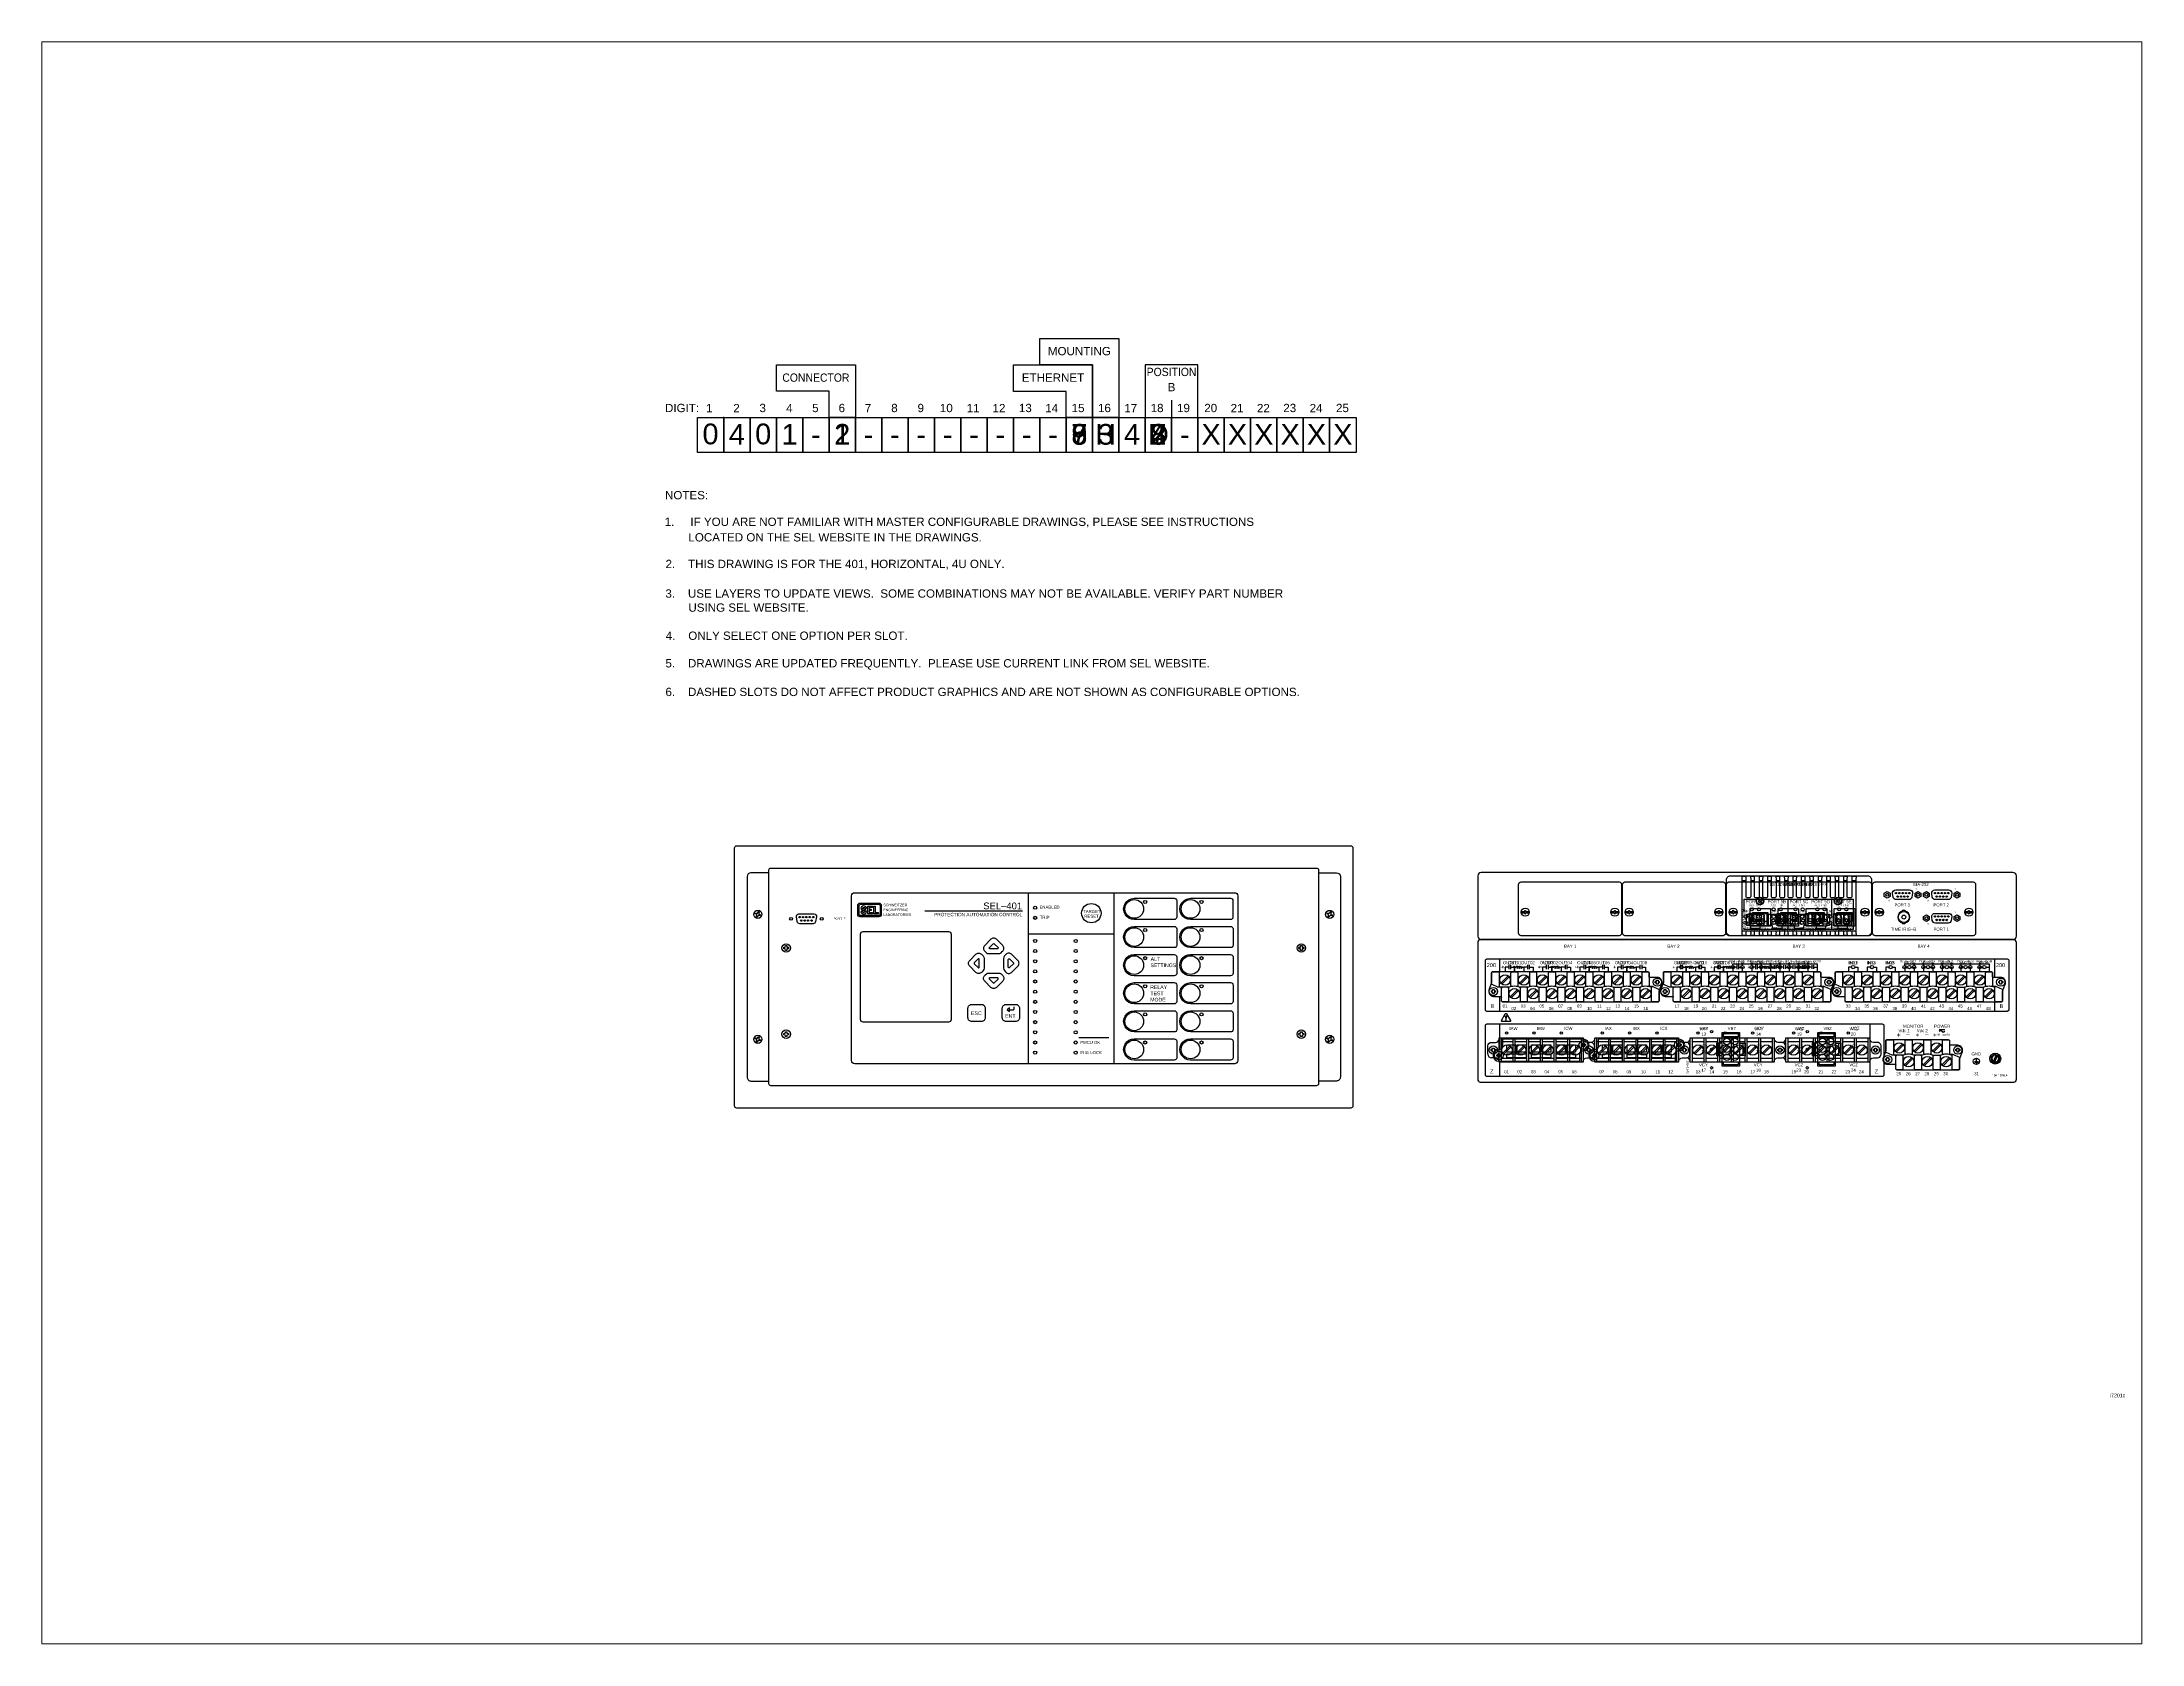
# Paper-space layout 'Layout1' of a CAD drawing. Extents: x 1.05 to 9.48, y 0.8 to 7.23.
# The model-space entities are those that its viewports show. They can reach past a viewport. Long polylines and large blocks are cut down to what shows.
import ezdxf
from ezdxf.enums import TextEntityAlignment as Align

# ---------------------------------------------------------------- set-up
doc = ezdxf.new("R2010")
doc.units = 0
doc.header["$MEASUREMENT"] = 0
doc.layers.get('0').update_dxf_attribs({"linetype": 'CONTINUOUS'})
for name, color, linetype in [('1_0______CONNECTOR_TYPE_', 7, 'CONTINUOUS'), ('1_1__1__SCREW_TERMINAL', 7, 'CONTINUOUS'), ('1_2__2__CONNECTORIZED', 7, 'CONTINUOUS'), ('2_0______ETHERNET_CONNECTI', 7, 'CONTINUOUS'), ('2_1__6___4__10-100BASE-T_C', 7, 'CONTINUOUS'), ('2_2__7___4__100BASE-FX_CON', 7, 'CONTINUOUS'), ('2_3__8___2__10-100BASE-T__', 7, 'CONTINUOUS'), ('2_4__9___2__100-1000BASE__', 7, 'CONTINUOUS'), ('3_0______MOUNTING_', 7, 'CONTINUOUS'), ('3_1__H__HORIZONTAL_RACK_MO', 7, 'CONTINUOUS'), ('3_2__3__HORIZONTAL_PANEL_M', 7, 'CONTINUOUS'), ('4_0______IO_BOARD_POSITION', 7, 'CONTINUOUS'), ('4_1__2___8__OPTOISO_IND_LS', 7, 'CONTINUOUS'), ('4_2__7___8__OPTOISO_IND_LS', 7, 'CONTINUOUS'), ('4_3__4___24__OPTOISO_LS_IN', 7, 'CONTINUOUS'), ('4_4__D___24__OPTOISO_LS_IN', 7, 'CONTINUOUS'), ('4_5__8___8__OPTOISO_IND_LS', 7, 'CONTINUOUS'), ('5_0______DWG_', 7, 'CONTINUOUS')]:
    doc.layers.add(name, color=color, linetype=linetype)
doc.styles.add('ARIAL', font='arial.ttf')

msp = doc.modelspace()

# ---------------------------------------------------------------- linework, layer by layer
at = {"layer": '1_0______CONNECTOR_TYPE_'}
msp.add_lwpolyline([(2.851, 31.625), (2.831, 31.625)], dxfattribs=at)
at = {"layer": '1_1__1__SCREW_TERMINAL'}
for points in [[(27.694, 12.204), (27.694, 11.76)], [(39.555, 12.204), (39.555, 11.713)], [(27.748, 11.76), (27.748, 10.98)], [(27.748, 11.645), (28.123, 11.645)], [(28.036, 11.504), (27.802, 11.27)], [(28.069, 11.471), (27.835, 11.237)], [(28.123, 11.76), (28.123, 10.98)], [(28.185, 11.76), (28.185, 10.98)], [(28.185, 11.645), (28.56, 11.645)], [(28.473, 11.504), (28.239, 11.27)], [(28.507, 11.471), (28.272, 11.237)], [(28.56, 11.76), (28.56, 10.98)], [(28.623, 11.76), (28.623, 10.98)], [(28.623, 11.645), (28.998, 11.645)], [(28.911, 11.504), (28.676, 11.27)], [(28.944, 11.471), (28.71, 11.237)], [(28.998, 11.76), (28.998, 10.98)], [(29.06, 11.76), (29.06, 10.98)], [(29.06, 11.645), (29.435, 11.645)], [(29.348, 11.504), (29.114, 11.27)], [(29.382, 11.471), (29.147, 11.237)], [(29.435, 11.76), (29.435, 10.98)], [(29.498, 11.76), (29.498, 10.98)], [(29.498, 11.645), (29.873, 11.645)], [(29.786, 11.504), (29.551, 11.27)], [(29.819, 11.471), (29.585, 11.237)], [(29.873, 11.76), (29.873, 10.98)], [(29.935, 11.76), (29.935, 10.98)], [(29.935, 11.645), (30.31, 11.645)], [(30.223, 11.504), (29.989, 11.27)], [(30.257, 11.471), (30.022, 11.237)], [(30.31, 11.76), (30.31, 10.98)], [(30.808, 11.76), (30.808, 10.98)], [(30.808, 11.645), (31.183, 11.645)], [(31.096, 11.504), (30.862, 11.27)], [(31.129, 11.471), (30.895, 11.237)], [(31.183, 11.76), (31.183, 10.98)], [(31.245, 11.76), (31.245, 10.98)], [(31.245, 11.645), (31.62, 11.645)], [(31.533, 11.504), (31.299, 11.27)], [(31.567, 11.471), (31.333, 11.237)], [(31.62, 11.76), (31.62, 10.98)], [(31.683, 11.76), (31.683, 10.98)], [(31.683, 11.645), (32.058, 11.645)], [(31.971, 11.504), (31.737, 11.27)], [(32.004, 11.471), (31.77, 11.237)], [(32.058, 11.76), (32.058, 10.98)], [(32.12, 11.76), (32.12, 10.98)], [(32.12, 11.645), (32.495, 11.645)], [(32.408, 11.504), (32.174, 11.27)], [(32.442, 11.471), (32.207, 11.237)], [(32.495, 11.76), (32.495, 10.98)], [(32.558, 11.76), (32.558, 10.98)], [(32.558, 11.645), (32.933, 11.645)], [(32.846, 11.504), (32.612, 11.27)], [(32.879, 11.471), (32.645, 11.237)], [(32.933, 11.76), (32.933, 10.98)], [(32.995, 11.76), (32.995, 10.98)], [(32.995, 11.645), (33.37, 11.645)], [(33.283, 11.504), (33.049, 11.27)], [(33.317, 11.471), (33.083, 11.237)], [(33.37, 11.76), (33.37, 10.98)], [(33.868, 11.76), (33.868, 10.98)], [(33.868, 11.645), (34.243, 11.645)], [(34.156, 11.504), (33.922, 11.27)], [(34.189, 11.471), (33.955, 11.237)], [(34.243, 11.76), (34.243, 10.98)], [(34.305, 11.76), (34.305, 10.98)], [(34.305, 11.645), (34.68, 11.645)], [(34.593, 11.504), (34.359, 11.27)], [(34.627, 11.471), (34.393, 11.237)], [(34.68, 11.76), (34.68, 10.98)], [(34.743, 11.76), (34.743, 10.98)], [(34.743, 11.645), (35.118, 11.645)], [(35.031, 11.504), (34.797, 11.27)], [(35.064, 11.471), (34.83, 11.237)], [(35.118, 11.76), (35.118, 10.98)], [(35.181, 11.76), (35.181, 10.98)], [(35.181, 11.645), (35.556, 11.645)], [(35.468, 11.504), (35.234, 11.27)], [(35.502, 11.471), (35.268, 11.237)], [(35.556, 11.76), (35.556, 10.98)], [(35.618, 11.76), (35.618, 10.98)], [(35.618, 11.645), (35.993, 11.645)], [(35.906, 11.504), (35.672, 11.27)], [(35.939, 11.471), (35.705, 11.237)], [(35.993, 11.76), (35.993, 10.98)], [(36.055, 11.76), (36.055, 10.98)], [(36.055, 11.645), (36.43, 11.645)], [(36.343, 11.504), (36.109, 11.27)], [(36.377, 11.471), (36.143, 11.237)], [(36.43, 11.76), (36.43, 10.98)], [(36.928, 11.76), (36.928, 10.98)], [(36.928, 11.645), (37.303, 11.645)], [(37.216, 11.504), (36.982, 11.27)], [(37.249, 11.471), (37.015, 11.237)], [(37.303, 11.76), (37.303, 10.98)], [(37.366, 11.76), (37.366, 10.98)], [(37.366, 11.645), (37.741, 11.645)], [(37.654, 11.504), (37.419, 11.27)], [(37.687, 11.471), (37.453, 11.237)], [(37.741, 11.76), (37.741, 10.98)], [(37.803, 11.76), (37.803, 10.98)], [(37.803, 11.645), (38.178, 11.645)], [(38.091, 11.504), (37.857, 11.27)], [(38.124, 11.471), (37.89, 11.237)], [(38.178, 11.76), (38.178, 10.98)], [(38.241, 11.76), (38.241, 10.98)], [(38.241, 11.645), (38.616, 11.645)], [(38.528, 11.504), (38.294, 11.27)], [(38.562, 11.471), (38.328, 11.237)], [(38.616, 11.76), (38.616, 10.98)], [(38.678, 11.76), (38.678, 10.98)], [(38.678, 11.645), (39.053, 11.645)], [(38.966, 11.504), (38.732, 11.27)], [(38.999, 11.471), (38.765, 11.237)], [(39.053, 11.76), (39.053, 10.98)], [(39.116, 11.76), (39.116, 10.98)], [(39.116, 11.645), (39.491, 11.645)], [(39.404, 11.504), (39.169, 11.27)], [(39.437, 11.471), (39.203, 11.237)], [(39.491, 11.76), (39.491, 10.98)], [(27.694, 10.98), (27.694, 10.524)], [(28.123, 11.095), (27.748, 11.095)], [(28.56, 11.095), (28.185, 11.095)], [(28.998, 11.095), (28.623, 11.095)], [(29.435, 11.095), (29.06, 11.095)], [(29.873, 11.095), (29.498, 11.095)], [(30.31, 11.095), (29.935, 11.095)], [(31.183, 11.095), (30.808, 11.095)], [(31.62, 11.095), (31.245, 11.095)], [(32.058, 11.095), (31.683, 11.095)], [(32.495, 11.095), (32.12, 11.095)], [(32.933, 11.095), (32.558, 11.095)], [(33.37, 11.095), (32.995, 11.095)], [(34.243, 11.095), (33.868, 11.095)], [(34.68, 11.095), (34.305, 11.095)], [(35.118, 11.095), (34.743, 11.095)], [(35.556, 11.095), (35.181, 11.095)], [(35.993, 11.095), (35.618, 11.095)], [(36.43, 11.095), (36.055, 11.095)], [(37.303, 11.095), (36.928, 11.095)], [(37.741, 11.095), (37.366, 11.095)], [(38.178, 11.095), (37.803, 11.095)], [(38.616, 11.095), (38.241, 11.095)], [(39.053, 11.095), (38.678, 11.095)], [(39.491, 11.095), (39.116, 11.095)], [(39.555, 11.028), (39.555, 10.524)]]:
    msp.add_lwpolyline(points, dxfattribs=at)
for points in [[(27.322, 11.233), (27.322, 11.508, -0.374201), (27.437, 11.616), (27.567, 11.616, 0.403969), (27.685, 11.732)], [(30.373, 11.008, -0.403969), (30.491, 11.124), (30.621, 11.124, 0.374201), (30.736, 11.233), (30.736, 11.508, 0.374201), (30.621, 11.616), (30.491, 11.616, -0.403969), (30.373, 11.732)], [(30.627, 11.616, 0.403969), (30.745, 11.732)], [(33.433, 11.008, -0.403969), (33.551, 11.124), (33.681, 11.124, 0.374201), (33.796, 11.233), (33.796, 11.508, 0.374201), (33.681, 11.616), (33.551, 11.616, -0.403969), (33.433, 11.732)], [(33.687, 11.616, 0.403969), (33.805, 11.732)], [(36.493, 11.008, -0.403969), (36.611, 11.124), (36.741, 11.124, 0.374201), (36.856, 11.233), (36.856, 11.508, 0.374201), (36.741, 11.616), (36.611, 11.616, -0.403969), (36.493, 11.732)], [(36.748, 11.616, 0.403969), (36.866, 11.732)], [(39.553, 11.008, -0.403969), (39.671, 11.124), (39.801, 11.124, 0.374201), (39.916, 11.233), (39.916, 11.508, 0.374201), (39.801, 11.616), (39.671, 11.616, -0.403969), (39.553, 11.732)], [(27.322, 11.233, 0.374201), (27.437, 11.124)], [(27.685, 11.008, 0.403969), (27.567, 11.124), (27.437, 11.124, -0.374201)], [(30.745, 11.008, 0.403969), (30.627, 11.124)], [(33.805, 11.008, 0.403969), (33.687, 11.124)], [(36.866, 11.008, 0.403969), (36.748, 11.124)]]:
    msp.add_lwpolyline(points, format="xyb", dxfattribs=at)
for points in [[(27.474, 11.395), (27.474, 11.435), (27.524, 11.435), (27.524, 11.395), (27.564, 11.395), (27.564, 11.345), (27.524, 11.345), (27.524, 11.305), (27.474, 11.305), (27.474, 11.345), (27.434, 11.345), (27.434, 11.395)], [(27.685, 11.76), (30.373, 11.76), (30.373, 10.98), (27.685, 10.98)], [(30.534, 11.395), (30.534, 11.435), (30.584, 11.435), (30.584, 11.395), (30.624, 11.395), (30.624, 11.345), (30.584, 11.345), (30.584, 11.305), (30.534, 11.305), (30.534, 11.345), (30.494, 11.345), (30.494, 11.395)], [(30.745, 11.76), (33.433, 11.76), (33.433, 10.98), (30.745, 10.98)], [(33.594, 11.395), (33.594, 11.435), (33.644, 11.435), (33.644, 11.395), (33.684, 11.395), (33.684, 11.345), (33.644, 11.345), (33.644, 11.305), (33.594, 11.305), (33.594, 11.345), (33.554, 11.345), (33.554, 11.395)], [(33.805, 11.76), (36.493, 11.76), (36.493, 10.98), (33.805, 10.98)], [(36.654, 11.395), (36.654, 11.435), (36.704, 11.435), (36.704, 11.395), (36.744, 11.395), (36.744, 11.345), (36.704, 11.345), (36.704, 11.305), (36.654, 11.305), (36.654, 11.345), (36.614, 11.345), (36.614, 11.395)], [(36.866, 11.76), (39.553, 11.76), (39.553, 10.98), (36.866, 10.98)], [(39.714, 11.395), (39.714, 11.435), (39.764, 11.435), (39.764, 11.395), (39.805, 11.395), (39.805, 11.345), (39.764, 11.345), (39.764, 11.305), (39.714, 11.305), (39.714, 11.345), (39.674, 11.345), (39.674, 11.395)]]:
    msp.add_lwpolyline(points, close=True, dxfattribs=at)
for centre, radius in [((27.499, 11.37), 0.132), ((27.935, 11.37), 0.167), ((28.373, 11.37), 0.167), ((28.81, 11.37), 0.167), ((29.248, 11.37), 0.167), ((29.685, 11.37), 0.167), ((30.123, 11.37), 0.167), ((30.559, 11.37), 0.132), ((30.995, 11.37), 0.167), ((31.433, 11.37), 0.167), ((31.87, 11.37), 0.167), ((32.308, 11.37), 0.167), ((32.745, 11.37), 0.167), ((33.183, 11.37), 0.167), ((33.619, 11.37), 0.132), ((34.056, 11.37), 0.167), ((34.05, 11.914), 0.0375), ((34.493, 11.37), 0.167), ((34.93, 11.37), 0.167), ((34.925, 11.914), 0.0375), ((35.368, 11.37), 0.167), ((35.805, 11.37), 0.167), ((35.8, 11.914), 0.0375), ((36.243, 11.37), 0.167), ((36.679, 11.37), 0.132), ((37.116, 11.37), 0.167), ((37.113, 11.914), 0.0375), ((37.553, 11.37), 0.167), ((37.991, 11.37), 0.167), ((37.988, 11.914), 0.0375), ((38.428, 11.37), 0.167), ((38.866, 11.37), 0.167), ((38.863, 11.914), 0.0375), ((39.303, 11.37), 0.167), ((39.739, 11.37), 0.132)]:
    msp.add_circle(centre, radius, dxfattribs=at)
at = {"layer": '1_2__2__CONNECTORIZED'}
for points in [[(27.694, 12.204), (27.694, 11.377)], [(39.555, 12.204), (39.555, 10.524)], [(34.83, 11.595), (34.645, 11.595), (34.645, 11.195), (34.83, 11.195)], [(34.725, 11.595), (34.725, 11.195)], [(35.38, 11.595), (35.565, 11.595), (35.565, 11.195), (35.38, 11.195)], [(35.485, 11.595), (35.485, 11.195)], [(37.893, 11.595), (37.708, 11.595), (37.708, 11.195), (37.893, 11.195)], [(37.788, 11.595), (37.788, 11.195)], [(38.443, 11.595), (38.628, 11.595), (38.628, 11.195), (38.443, 11.195)], [(38.548, 11.595), (38.548, 11.195)], [(27.694, 11.015), (27.694, 10.524)]]:
    msp.add_lwpolyline(points, dxfattribs=at)
for points in [[(27.675, 11.375, 1), (27.675, 11.015), (30.265, 11.015), (30.265, 11.241, -0.405199), (30.385, 11.355, 0.999995), (30.385, 11.715), (27.795, 11.715), (27.795, 11.489, -0.399232)], [(30.738, 11.375, 1), (30.738, 11.015), (33.328, 11.015), (33.328, 11.241, -0.405199), (33.448, 11.355, 0.999995), (33.448, 11.715), (30.858, 11.715), (30.858, 11.489, -0.399232)]]:
    msp.add_lwpolyline(points, format="xyb", close=True, dxfattribs=at)
for points in [[(27.93, 11.532), (28.215, 11.532), (28.215, 11.297), (27.93, 11.297)], [(28.265, 11.532), (28.55, 11.532), (28.55, 11.297), (28.265, 11.297)], [(28.72, 11.532), (29.005, 11.532), (29.005, 11.297), (28.72, 11.297)], [(29.055, 11.532), (29.34, 11.532), (29.34, 11.297), (29.055, 11.297)], [(29.51, 11.532), (29.795, 11.532), (29.795, 11.297), (29.51, 11.297)], [(29.845, 11.532), (30.13, 11.532), (30.13, 11.297), (29.845, 11.297)], [(30.36, 11.56), (30.36, 11.6), (30.41, 11.6), (30.41, 11.56), (30.45, 11.56), (30.45, 11.51), (30.41, 11.51), (30.41, 11.47), (30.36, 11.47), (30.36, 11.51), (30.32, 11.51), (30.32, 11.56), (30.36, 11.56)], [(30.993, 11.532), (31.278, 11.532), (31.278, 11.297), (30.993, 11.297)], [(31.328, 11.532), (31.613, 11.532), (31.613, 11.297), (31.328, 11.297)], [(31.783, 11.532), (32.068, 11.532), (32.068, 11.297), (31.783, 11.297)], [(32.118, 11.532), (32.403, 11.532), (32.403, 11.297), (32.118, 11.297)], [(32.573, 11.532), (32.858, 11.532), (32.858, 11.297), (32.573, 11.297)], [(32.908, 11.532), (33.193, 11.532), (33.193, 11.297), (32.908, 11.297)], [(33.423, 11.56), (33.423, 11.6), (33.473, 11.6), (33.473, 11.56), (33.513, 11.56), (33.513, 11.51), (33.473, 11.51), (33.473, 11.47), (33.423, 11.47), (33.423, 11.51), (33.383, 11.51), (33.383, 11.56), (33.423, 11.56)], [(34.83, 11.935), (35.38, 11.935), (35.38, 10.855), (34.83, 10.855)], [(34.87, 11.895), (35.34, 11.895), (35.34, 11.795), (34.87, 11.795)], [(37.893, 11.935), (38.443, 11.935), (38.443, 10.855), (37.893, 10.855)], [(37.933, 11.895), (38.403, 11.895), (38.403, 11.795), (37.933, 11.795)], [(27.65, 11.22), (27.65, 11.26), (27.7, 11.26), (27.7, 11.22), (27.74, 11.22), (27.74, 11.17), (27.7, 11.17), (27.7, 11.13), (27.65, 11.13), (27.65, 11.17), (27.61, 11.17), (27.61, 11.22), (27.65, 11.22)], [(27.93, 11.245), (28.55, 11.245), (28.55, 11.125), (27.93, 11.125)], [(28.72, 11.245), (29.34, 11.245), (29.34, 11.125), (28.72, 11.125)], [(29.51, 11.245), (30.13, 11.245), (30.13, 11.125), (29.51, 11.125)], [(30.713, 11.22), (30.713, 11.26), (30.763, 11.26), (30.763, 11.22), (30.803, 11.22), (30.803, 11.17), (30.763, 11.17), (30.763, 11.13), (30.713, 11.13), (30.713, 11.17), (30.673, 11.17), (30.673, 11.22), (30.713, 11.22)], [(30.993, 11.245), (31.613, 11.245), (31.613, 11.125), (30.993, 11.125)], [(31.783, 11.245), (32.403, 11.245), (32.403, 11.125), (31.783, 11.125)], [(32.573, 11.245), (33.193, 11.245), (33.193, 11.125), (32.573, 11.125)], [(34.87, 10.995), (35.34, 10.995), (35.34, 10.895), (34.87, 10.895)], [(37.933, 10.995), (38.403, 10.995), (38.403, 10.895), (37.933, 10.895)]]:
    msp.add_lwpolyline(points, close=True, dxfattribs=at)
for centre, radius in [((30.385, 11.535), 0.143), ((33.448, 11.535), 0.143), ((34.489, 11.955), 0.0375), ((34.98, 11.645), 0.105), ((34.98, 11.395), 0.105), ((35.23, 11.645), 0.105), ((35.23, 11.395), 0.105), ((37.551, 11.955), 0.0375), ((38.043, 11.645), 0.105), ((38.043, 11.395), 0.105), ((38.293, 11.645), 0.105), ((38.293, 11.395), 0.105), ((27.675, 11.195), 0.143), ((30.738, 11.195), 0.143), ((34.489, 11.395), 0.0375), ((34.489, 10.8), 0.0375), ((34.98, 11.145), 0.105), ((35.23, 11.145), 0.105), ((37.551, 11.395), 0.0375), ((37.551, 10.8), 0.0375), ((38.043, 11.145), 0.105), ((38.293, 11.145), 0.105)]:
    msp.add_circle(centre, radius, dxfattribs=at)
at = {"layer": '2_0______ETHERNET_CONNECTI'}
msp.add_lwpolyline([(2.851, 31.625), (2.831, 31.625)], dxfattribs=at)
at = {"layer": '2_1__6___4__10-100BASE-T_C'}
for points in [[(35.045, 16.752), (39.535, 16.752, -0.414214), (39.615, 16.672), (39.615, 15.112, -0.414214), (39.535, 15.032), (35.045, 15.032, -0.414214), (34.965, 15.112), (34.965, 16.672, -0.414214)], [(35.994, 16.183), (36.008, 16.161), (36.01, 16.151), (36.004, 16.142), (35.983, 16.127, 0.141658), (36.001, 16.099), (36.023, 16.113), (36.033, 16.115), (36.042, 16.109), (36.057, 16.087, 0.141658), (36.085, 16.105), (36.071, 16.128), (36.069, 16.138), (36.075, 16.147), (36.097, 16.162, 0.141657), (36.078, 16.19), (36.056, 16.176), (36.046, 16.174), (36.037, 16.18), (36.022, 16.201, 0.141658)], [(38.494, 16.183), (38.508, 16.161), (38.51, 16.151), (38.504, 16.142), (38.483, 16.127, 0.141658), (38.501, 16.099), (38.523, 16.113), (38.533, 16.115), (38.542, 16.109), (38.557, 16.087, 0.141658), (38.585, 16.105), (38.571, 16.128), (38.569, 16.138), (38.575, 16.147), (38.597, 16.162, 0.141657), (38.578, 16.19), (38.556, 16.176), (38.546, 16.174), (38.537, 16.18), (38.522, 16.201, 0.141658)], [(35.803, 15.775), (36.293, 15.775), (36.293, 15.695), (36.298, 15.695, -1), (36.298, 15.675), (36.291, 15.675), (36.291, 15.585), (36.298, 15.585, -1.000014), (36.298, 15.565), (36.293, 15.565), (36.293, 15.485), (36.182, 15.485), (36.182, 15.42), (36.138, 15.42), (36.138, 15.355), (35.958, 15.355), (35.958, 15.42), (35.914, 15.42), (35.914, 15.485), (35.803, 15.485), (35.803, 15.565), (35.798, 15.565, -1.000005), (35.798, 15.585), (35.804, 15.585), (35.804, 15.675), (35.798, 15.675, -1), (35.798, 15.695), (35.803, 15.695)], [(36.703, 15.775), (37.193, 15.775), (37.193, 15.695), (37.198, 15.695, -1), (37.198, 15.675), (37.191, 15.675), (37.191, 15.585), (37.198, 15.585, -1.000014), (37.198, 15.565), (37.193, 15.565), (37.193, 15.485), (37.082, 15.485), (37.082, 15.42), (37.038, 15.42), (37.038, 15.355), (36.858, 15.355), (36.858, 15.42), (36.814, 15.42), (36.814, 15.485), (36.703, 15.485), (36.703, 15.565), (36.698, 15.565, -1.000005), (36.698, 15.585), (36.704, 15.585), (36.704, 15.675), (36.698, 15.675, -1), (36.698, 15.695), (36.703, 15.695)], [(37.603, 15.775), (38.093, 15.775), (38.093, 15.695), (38.098, 15.695, -1), (38.098, 15.675), (38.091, 15.675), (38.091, 15.585), (38.098, 15.585, -1.000014), (38.098, 15.565), (38.093, 15.565), (38.093, 15.485), (37.982, 15.485), (37.982, 15.42), (37.938, 15.42), (37.938, 15.355), (37.758, 15.355), (37.758, 15.42), (37.714, 15.42), (37.714, 15.485), (37.603, 15.485), (37.603, 15.565), (37.598, 15.565, -1.000005), (37.598, 15.585), (37.604, 15.585), (37.604, 15.675), (37.598, 15.675, -1), (37.598, 15.695), (37.603, 15.695)], [(38.503, 15.775), (38.993, 15.775), (38.993, 15.695), (38.998, 15.695, -1), (38.998, 15.675), (38.991, 15.675), (38.991, 15.585), (38.998, 15.585, -1.000014), (38.998, 15.565), (38.993, 15.565), (38.993, 15.485), (38.882, 15.485), (38.882, 15.42), (38.838, 15.42), (38.838, 15.355), (38.658, 15.355), (38.658, 15.42), (38.614, 15.42), (38.614, 15.485), (38.503, 15.485), (38.503, 15.565), (38.498, 15.565, -1.000005), (38.498, 15.585), (38.504, 15.585), (38.504, 15.675), (38.498, 15.675, -1), (38.498, 15.695), (38.503, 15.695)]]:
    msp.add_lwpolyline(points, format="xyb", close=True, dxfattribs=at)
for points in [[(35.719, 15.897), (36.376, 15.897), (36.376, 15.337), (35.719, 15.337)], [(36.619, 15.897), (37.276, 15.897), (37.276, 15.337), (36.619, 15.337)], [(37.519, 15.897), (38.176, 15.897), (38.176, 15.337), (37.519, 15.337)], [(38.419, 15.897), (39.076, 15.897), (39.076, 15.337), (38.419, 15.337)]]:
    msp.add_lwpolyline(points, close=True, dxfattribs=at)
for centre, radius in [((36.04, 16.144), 0.125), ((36.04, 16.144), 0.11), ((38.54, 16.144), 0.125), ((38.54, 16.144), 0.11), ((35.582, 15.643), 0.0581), ((35.581, 15.444), 0.0571), ((36.482, 15.643), 0.0581), ((36.481, 15.444), 0.0571), ((37.382, 15.643), 0.0581), ((37.381, 15.444), 0.0571), ((38.282, 15.643), 0.0581), ((38.281, 15.444), 0.0571)]:
    msp.add_circle(centre, radius, dxfattribs=at)
at = {"layer": '2_2__7___4__100BASE-FX_CON'}
for points in [[(35.045, 16.752), (39.535, 16.752, -0.414214), (39.615, 16.672), (39.615, 15.112, -0.414214), (39.535, 15.032), (35.045, 15.032, -0.414214), (34.965, 15.112), (34.965, 16.672, -0.414214)], [(35.994, 16.183), (36.008, 16.161), (36.01, 16.151), (36.004, 16.142), (35.983, 16.127, 0.141658), (36.001, 16.099), (36.023, 16.113), (36.033, 16.115), (36.042, 16.109), (36.057, 16.087, 0.141658), (36.085, 16.105), (36.071, 16.128), (36.069, 16.138), (36.075, 16.147), (36.097, 16.162, 0.141657), (36.078, 16.19), (36.056, 16.176), (36.046, 16.174), (36.037, 16.18), (36.022, 16.201, 0.141658)], [(38.494, 16.183), (38.508, 16.161), (38.51, 16.151), (38.504, 16.142), (38.483, 16.127, 0.141658), (38.501, 16.099), (38.523, 16.113), (38.533, 16.115), (38.542, 16.109), (38.557, 16.087, 0.141658), (38.585, 16.105), (38.571, 16.128), (38.569, 16.138), (38.575, 16.147), (38.597, 16.162, 0.141657), (38.578, 16.19), (38.556, 16.176), (38.546, 16.174), (38.537, 16.18), (38.522, 16.201, 0.141658)]]:
    msp.add_lwpolyline(points, format="xyb", close=True, dxfattribs=at)
for points in [[(35.693, 15.744), (36.253, 15.744), (36.253, 15.344), (35.693, 15.344), (35.693, 15.744)], [(35.918, 15.614), (35.918, 15.644), (35.937, 15.644), (35.937, 15.692), (35.902, 15.692), (35.902, 15.72), (35.797, 15.72), (35.797, 15.692), (35.762, 15.692), (35.762, 15.644), (35.782, 15.644), (35.782, 15.614), (35.76, 15.614), (35.76, 15.434), (35.94, 15.434), (35.94, 15.614), (35.918, 15.614)], [(36.164, 15.614), (36.164, 15.644), (36.183, 15.644), (36.183, 15.692), (36.148, 15.692), (36.148, 15.72), (36.043, 15.72), (36.043, 15.692), (36.008, 15.692), (36.008, 15.644), (36.028, 15.644), (36.028, 15.614), (36.006, 15.614), (36.006, 15.434), (36.186, 15.434), (36.186, 15.614), (36.164, 15.614)], [(36.593, 15.744), (37.153, 15.744), (37.153, 15.344), (36.593, 15.344), (36.593, 15.744)], [(36.818, 15.614), (36.818, 15.644), (36.837, 15.644), (36.837, 15.692), (36.802, 15.692), (36.802, 15.72), (36.697, 15.72), (36.697, 15.692), (36.662, 15.692), (36.662, 15.644), (36.682, 15.644), (36.682, 15.614), (36.66, 15.614), (36.66, 15.434), (36.84, 15.434), (36.84, 15.614), (36.818, 15.614)], [(37.064, 15.614), (37.064, 15.644), (37.083, 15.644), (37.083, 15.692), (37.048, 15.692), (37.048, 15.72), (36.943, 15.72), (36.943, 15.692), (36.908, 15.692), (36.908, 15.644), (36.928, 15.644), (36.928, 15.614), (36.906, 15.614), (36.906, 15.434), (37.086, 15.434), (37.086, 15.614), (37.064, 15.614)], [(37.493, 15.744), (38.053, 15.744), (38.053, 15.344), (37.493, 15.344), (37.493, 15.744)], [(37.718, 15.614), (37.718, 15.644), (37.737, 15.644), (37.737, 15.692), (37.702, 15.692), (37.702, 15.72), (37.597, 15.72), (37.597, 15.692), (37.562, 15.692), (37.562, 15.644), (37.582, 15.644), (37.582, 15.614), (37.56, 15.614), (37.56, 15.434), (37.74, 15.434), (37.74, 15.614), (37.718, 15.614)], [(37.964, 15.614), (37.964, 15.644), (37.983, 15.644), (37.983, 15.692), (37.948, 15.692), (37.948, 15.72), (37.843, 15.72), (37.843, 15.692), (37.808, 15.692), (37.808, 15.644), (37.828, 15.644), (37.828, 15.614), (37.806, 15.614), (37.806, 15.434), (37.986, 15.434), (37.986, 15.614), (37.964, 15.614)], [(38.393, 15.744), (38.953, 15.744), (38.953, 15.344), (38.393, 15.344), (38.393, 15.744)], [(38.618, 15.614), (38.618, 15.644), (38.637, 15.644), (38.637, 15.692), (38.602, 15.692), (38.602, 15.72), (38.497, 15.72), (38.497, 15.692), (38.462, 15.692), (38.462, 15.644), (38.482, 15.644), (38.482, 15.614), (38.46, 15.614), (38.46, 15.434), (38.64, 15.434), (38.64, 15.614), (38.618, 15.614)], [(38.864, 15.614), (38.864, 15.644), (38.883, 15.644), (38.883, 15.692), (38.848, 15.692), (38.848, 15.72), (38.743, 15.72), (38.743, 15.692), (38.708, 15.692), (38.708, 15.644), (38.728, 15.644), (38.728, 15.614), (38.706, 15.614), (38.706, 15.434), (38.886, 15.434), (38.886, 15.614), (38.864, 15.614)]]:
    msp.add_lwpolyline(points, dxfattribs=at)
for centre, radius in [((36.04, 16.144), 0.125), ((36.04, 16.144), 0.11), ((38.54, 16.144), 0.125), ((38.54, 16.144), 0.11), ((35.582, 15.643), 0.0571), ((35.582, 15.443), 0.0571), ((35.85, 15.537), 0.05), ((36.096, 15.537), 0.05), ((36.482, 15.643), 0.0571), ((36.482, 15.443), 0.0571), ((36.75, 15.537), 0.05), ((36.996, 15.537), 0.05), ((37.382, 15.643), 0.0571), ((37.382, 15.443), 0.0571), ((37.65, 15.537), 0.05), ((37.896, 15.537), 0.05), ((38.282, 15.643), 0.0571), ((38.282, 15.443), 0.0571), ((38.55, 15.537), 0.05), ((38.796, 15.537), 0.05)]:
    msp.add_circle(centre, radius, dxfattribs=at)
at = {"layer": '2_3__8___2__10-100BASE-T__'}
for points in [[(35.045, 16.752), (39.535, 16.752, -0.414214), (39.615, 16.672), (39.615, 15.112, -0.414214), (39.535, 15.032), (35.045, 15.032, -0.414214), (34.965, 15.112), (34.965, 16.672, -0.414214)], [(35.994, 16.183), (36.008, 16.161), (36.01, 16.151), (36.004, 16.142), (35.983, 16.127, 0.141658), (36.001, 16.099), (36.023, 16.113), (36.033, 16.115), (36.042, 16.109), (36.057, 16.087, 0.141658), (36.085, 16.105), (36.071, 16.128), (36.069, 16.138), (36.075, 16.147), (36.097, 16.162, 0.141657), (36.078, 16.19), (36.056, 16.176), (36.046, 16.174), (36.037, 16.18), (36.022, 16.201, 0.141658)], [(38.494, 16.183), (38.508, 16.161), (38.51, 16.151), (38.504, 16.142), (38.483, 16.127, 0.141658), (38.501, 16.099), (38.523, 16.113), (38.533, 16.115), (38.542, 16.109), (38.557, 16.087, 0.141658), (38.585, 16.105), (38.571, 16.128), (38.569, 16.138), (38.575, 16.147), (38.597, 16.162, 0.141657), (38.578, 16.19), (38.556, 16.176), (38.546, 16.174), (38.537, 16.18), (38.522, 16.201, 0.141658)], [(36.703, 15.775), (37.193, 15.775), (37.193, 15.695), (37.198, 15.695, -1), (37.198, 15.675), (37.191, 15.675), (37.191, 15.585), (37.198, 15.585, -1.000014), (37.198, 15.565), (37.193, 15.565), (37.193, 15.485), (37.082, 15.485), (37.082, 15.42), (37.038, 15.42), (37.038, 15.355), (36.858, 15.355), (36.858, 15.42), (36.814, 15.42), (36.814, 15.485), (36.703, 15.485), (36.703, 15.565), (36.698, 15.565, -1.000005), (36.698, 15.585), (36.704, 15.585), (36.704, 15.675), (36.698, 15.675, -1), (36.698, 15.695), (36.703, 15.695)], [(38.503, 15.775), (38.993, 15.775), (38.993, 15.695), (38.998, 15.695, -1), (38.998, 15.675), (38.991, 15.675), (38.991, 15.585), (38.998, 15.585, -1.000014), (38.998, 15.565), (38.993, 15.565), (38.993, 15.485), (38.882, 15.485), (38.882, 15.42), (38.838, 15.42), (38.838, 15.355), (38.658, 15.355), (38.658, 15.42), (38.614, 15.42), (38.614, 15.485), (38.503, 15.485), (38.503, 15.565), (38.498, 15.565, -1.000005), (38.498, 15.585), (38.504, 15.585), (38.504, 15.675), (38.498, 15.675, -1), (38.498, 15.695), (38.503, 15.695)]]:
    msp.add_lwpolyline(points, format="xyb", close=True, dxfattribs=at)
for points in [[(35.693, 15.744), (36.253, 15.744), (36.253, 15.344), (35.693, 15.344), (35.693, 15.744)], [(35.918, 15.614), (35.918, 15.644), (35.937, 15.644), (35.937, 15.692), (35.902, 15.692), (35.902, 15.72), (35.797, 15.72), (35.797, 15.692), (35.762, 15.692), (35.762, 15.644), (35.782, 15.644), (35.782, 15.614), (35.76, 15.614), (35.76, 15.434), (35.94, 15.434), (35.94, 15.614), (35.918, 15.614)], [(36.164, 15.614), (36.164, 15.644), (36.183, 15.644), (36.183, 15.692), (36.148, 15.692), (36.148, 15.72), (36.043, 15.72), (36.043, 15.692), (36.008, 15.692), (36.008, 15.644), (36.028, 15.644), (36.028, 15.614), (36.006, 15.614), (36.006, 15.434), (36.186, 15.434), (36.186, 15.614), (36.164, 15.614)], [(37.493, 15.744), (38.053, 15.744), (38.053, 15.344), (37.493, 15.344), (37.493, 15.744)], [(37.718, 15.614), (37.718, 15.644), (37.737, 15.644), (37.737, 15.692), (37.702, 15.692), (37.702, 15.72), (37.597, 15.72), (37.597, 15.692), (37.562, 15.692), (37.562, 15.644), (37.582, 15.644), (37.582, 15.614), (37.56, 15.614), (37.56, 15.434), (37.74, 15.434), (37.74, 15.614), (37.718, 15.614)], [(37.964, 15.614), (37.964, 15.644), (37.983, 15.644), (37.983, 15.692), (37.948, 15.692), (37.948, 15.72), (37.843, 15.72), (37.843, 15.692), (37.808, 15.692), (37.808, 15.644), (37.828, 15.644), (37.828, 15.614), (37.806, 15.614), (37.806, 15.434), (37.986, 15.434), (37.986, 15.614), (37.964, 15.614)]]:
    msp.add_lwpolyline(points, dxfattribs=at)
for points in [[(36.619, 15.897), (37.276, 15.897), (37.276, 15.337), (36.619, 15.337)], [(38.419, 15.897), (39.076, 15.897), (39.076, 15.337), (38.419, 15.337)]]:
    msp.add_lwpolyline(points, close=True, dxfattribs=at)
for centre, radius in [((36.04, 16.144), 0.125), ((36.04, 16.144), 0.11), ((38.54, 16.144), 0.125), ((38.54, 16.144), 0.11), ((35.582, 15.643), 0.0571), ((35.582, 15.443), 0.0571), ((35.85, 15.537), 0.05), ((36.096, 15.537), 0.05), ((36.482, 15.643), 0.0581), ((36.481, 15.444), 0.0571), ((37.382, 15.643), 0.0571), ((37.382, 15.443), 0.0571), ((37.65, 15.537), 0.05), ((37.896, 15.537), 0.05), ((38.282, 15.643), 0.0581), ((38.281, 15.444), 0.0571)]:
    msp.add_circle(centre, radius, dxfattribs=at)
at = {"layer": '2_4__9___2__100-1000BASE__'}
for p, q in [((36.94, 15.227), (36.94, 16.205)), ((38.34, 15.685), (38.34, 16.205)), ((38.34, 15.227), (38.34, 15.399))]:
    msp.add_line(p, q, dxfattribs=at)
for points in [[(35.09, 16.946), (39.489, 16.946, -0.414444), (39.614, 16.821), (39.614, 15.156, -0.413495), (39.489, 15.032), (35.09, 15.032, -0.413496), (34.965, 15.156), (34.965, 16.821, -0.414444)], [(35.597, 16.905, 0.41291), (35.577, 16.925), (35.472, 16.925, 0.41291), (35.452, 16.905, -0.030099), (35.456, 16.8, -0.000059), (35.456, 15.177, -0.030072), (35.452, 15.072, 0.41291), (35.472, 15.052), (35.577, 15.052, 0.41291), (35.597, 15.072, -0.033142), (35.592, 15.141, -0.42184), (35.637, 15.186), (35.698, 15.186, -0.421779), (35.742, 15.141, -0.033142), (35.738, 15.072, 0.41291), (35.758, 15.052), (35.847, 15.052, 0.41291), (35.867, 15.072, -0.033142), (35.862, 15.141, -0.42184), (35.907, 15.186), (35.968, 15.186, -0.421779), (36.012, 15.141, -0.033142), (36.008, 15.072, 0.41291), (36.028, 15.052), (36.117, 15.052, 0.41291), (36.137, 15.072, -0.033142), (36.132, 15.141, -0.42184), (36.177, 15.186), (36.238, 15.186, -0.421779), (36.282, 15.141, -0.033142), (36.278, 15.072, 0.41291), (36.298, 15.052), (36.387, 15.052, 0.41291), (36.407, 15.072, -0.033142), (36.402, 15.141, -0.42184), (36.447, 15.186), (36.508, 15.186, -0.421779), (36.552, 15.141, -0.033142), (36.548, 15.072, 0.41291), (36.568, 15.052), (36.657, 15.052, 0.41291), (36.677, 15.072, -0.033142), (36.672, 15.141, -0.42184), (36.717, 15.186), (36.778, 15.186, -0.421779), (36.822, 15.141, -0.033142), (36.818, 15.072, 0.41291), (36.838, 15.052), (36.927, 15.052, 0.41291), (36.947, 15.072, -0.033142), (36.942, 15.141, -0.42184), (36.987, 15.186), (37.048, 15.186, -0.421779), (37.092, 15.141, -0.033142), (37.088, 15.072, 0.41291), (37.108, 15.052), (37.197, 15.052, 0.41291), (37.217, 15.072, -0.033142), (37.212, 15.141, -0.42184), (37.257, 15.186), (37.318, 15.186, -0.421779), (37.362, 15.141, -0.033142), (37.358, 15.072, 0.41291), (37.378, 15.052), (37.467, 15.052, 0.41291), (37.487, 15.072, -0.033142), (37.482, 15.141, -0.42184), (37.527, 15.186), (37.588, 15.186, -0.421779), (37.632, 15.141, -0.033142), (37.628, 15.072, 0.41291), (37.648, 15.052), (37.737, 15.052, 0.41291), (37.757, 15.072, -0.033142), (37.752, 15.141, -0.42184), (37.797, 15.186), (37.858, 15.186, -0.421779), (37.902, 15.141, -0.033142), (37.898, 15.072, 0.41291), (37.918, 15.052), (38.007, 15.052, 0.41291), (38.027, 15.072, -0.033142), (38.022, 15.141, -0.42184), (38.067, 15.186), (38.128, 15.186, -0.421779), (38.172, 15.141, -0.033142), (38.168, 15.072, 0.41291), (38.188, 15.052), (38.277, 15.052, 0.41291), (38.297, 15.072, -0.033142), (38.292, 15.141, -0.42184), (38.337, 15.186), (38.398, 15.186, -0.421779), (38.442, 15.141, -0.033142), (38.438, 15.072, 0.41291), (38.458, 15.052), (38.547, 15.052, 0.41291), (38.567, 15.072, -0.033142), (38.562, 15.141, -0.42184), (38.607, 15.186), (38.668, 15.186, -0.421779), (38.712, 15.141, -0.033142), (38.708, 15.072, 0.41291), (38.728, 15.052), (38.817, 15.052, 0.41291), (38.837, 15.072, -0.033142), (38.832, 15.141, -0.42184), (38.877, 15.186), (38.938, 15.186, -0.421779), (38.982, 15.141, -0.033142), (38.978, 15.072, 0.41291), (38.998, 15.052), (39.108, 15.052, 0.41291), (39.128, 15.072, -0.030099), (39.123, 15.177), (39.123, 16.8, -0.030099), (39.128, 16.905, 0.41291), (39.108, 16.925), (38.998, 16.925, 0.41291), (38.978, 16.905, -0.030099), (38.982, 16.8), (38.982, 16.289, -0.415329), (38.938, 16.244), (38.877, 16.244, -0.415032), (38.832, 16.289), (38.832, 16.8, -0.030099), (38.837, 16.905, 0.41291), (38.817, 16.925), (38.728, 16.925, 0.41291), (38.708, 16.905, -0.030099), (38.712, 16.8), (38.712, 16.289, -0.415329), (38.668, 16.244), (38.607, 16.244, -0.415032), (38.562, 16.289), (38.562, 16.8, -0.030099), (38.567, 16.905, 0.41291), (38.547, 16.925), (38.458, 16.925, 0.41291), (38.438, 16.905, -0.030099), (38.442, 16.8), (38.442, 16.289, -0.415329), (38.398, 16.244), (38.337, 16.244, -0.415032), (38.292, 16.289), (38.292, 16.8, -0.030099), (38.297, 16.905, 0.41291), (38.277, 16.925), (38.188, 16.925, 0.41291), (38.168, 16.905, -0.030099), (38.172, 16.8), (38.172, 16.289, -0.415329), (38.128, 16.244), (38.067, 16.244, -0.415032), (38.022, 16.289), (38.022, 16.8, -0.030099), (38.027, 16.905, 0.41291), (38.007, 16.925), (37.918, 16.925, 0.41291), (37.898, 16.905, -0.030099), (37.902, 16.8), (37.902, 16.289, -0.415329), (37.858, 16.244), (37.797, 16.244, -0.415032), (37.752, 16.289), (37.752, 16.8, -0.030099), (37.757, 16.905, 0.41291), (37.737, 16.925), (37.648, 16.925, 0.41291), (37.628, 16.905, -0.030099), (37.632, 16.8), (37.632, 16.289, -0.415329), (37.588, 16.244), (37.527, 16.244, -0.415032), (37.482, 16.289), (37.482, 16.8, -0.030099), (37.487, 16.905, 0.41291), (37.467, 16.925), (37.378, 16.925, 0.41291), (37.358, 16.905, -0.030099), (37.362, 16.8), (37.362, 16.289, -0.415329), (37.318, 16.244), (37.257, 16.244, -0.415032), (37.212, 16.289), (37.212, 16.8, -0.030099), (37.217, 16.905, 0.41291), (37.197, 16.925), (37.108, 16.925, 0.41291), (37.088, 16.905, -0.030099), (37.092, 16.8), (37.092, 16.289, -0.415329), (37.048, 16.244), (36.987, 16.244, -0.415032), (36.942, 16.289), (36.942, 16.8, -0.030099), (36.947, 16.905, 0.41291), (36.927, 16.925), (36.838, 16.925, 0.41291), (36.818, 16.905, -0.030099), (36.822, 16.8), (36.822, 16.289, -0.415329), (36.778, 16.244), (36.717, 16.244, -0.415032), (36.672, 16.289), (36.672, 16.8, -0.030099), (36.677, 16.905, 0.41291), (36.657, 16.925), (36.568, 16.925, 0.41291), (36.548, 16.905, -0.030099), (36.552, 16.8), (36.552, 16.289, -0.415329), (36.508, 16.244), (36.447, 16.244, -0.415032), (36.402, 16.289), (36.402, 16.8, -0.030099), (36.407, 16.905, 0.41291), (36.387, 16.925), (36.298, 16.925, 0.41291), (36.278, 16.905, -0.030099), (36.282, 16.8), (36.282, 16.289, -0.415329), (36.238, 16.244), (36.177, 16.244, -0.415032), (36.132, 16.289), (36.132, 16.8, -0.030099), (36.137, 16.905, 0.41291), (36.117, 16.925), (36.028, 16.925, 0.41291), (36.008, 16.905, -0.030099), (36.012, 16.8), (36.012, 16.289, -0.415329), (35.968, 16.244), (35.907, 16.244, -0.415032), (35.862, 16.289), (35.862, 16.8, -0.030099), (35.867, 16.905, 0.41291), (35.847, 16.925), (35.758, 16.925, 0.41291), (35.738, 16.905, -0.030099), (35.742, 16.8), (35.742, 16.289, -0.415329), (35.698, 16.244), (35.637, 16.244, -0.415032), (35.592, 16.289), (35.592, 16.8, -0.030099)], [(35.632, 15.723), (36.147, 15.723, -0.414573), (36.167, 15.703), (36.167, 15.377, -0.416018), (36.147, 15.357), (36.055, 15.357, 0.41265), (36.035, 15.337), (36.035, 15.268, -0.418703), (36.025, 15.258), (35.754, 15.258, -0.419075), (35.744, 15.268), (35.744, 15.337, 0.41265), (35.724, 15.357), (35.632, 15.357, -0.416018), (35.612, 15.377), (35.612, 15.703, -0.414573)], [(36.332, 15.723), (36.847, 15.723, -0.414573), (36.867, 15.703), (36.867, 15.377, -0.416018), (36.847, 15.357), (36.755, 15.357, 0.41265), (36.735, 15.337), (36.735, 15.268, -0.418703), (36.725, 15.258), (36.454, 15.258, -0.419075), (36.444, 15.268), (36.444, 15.337, 0.41265), (36.424, 15.357), (36.332, 15.357, -0.416018), (36.312, 15.377), (36.312, 15.703, -0.414573)], [(37.032, 15.723), (37.547, 15.723, -0.414573), (37.567, 15.703), (37.567, 15.377, -0.416018), (37.547, 15.357), (37.455, 15.357, 0.41265), (37.435, 15.337), (37.435, 15.268, -0.418703), (37.425, 15.258), (37.154, 15.258, -0.419075), (37.144, 15.268), (37.144, 15.337, 0.41265), (37.124, 15.357), (37.032, 15.357, -0.416018), (37.012, 15.377), (37.012, 15.703, -0.414573)], [(37.732, 15.723), (38.247, 15.723, -0.414573), (38.267, 15.703), (38.267, 15.377, -0.416018), (38.247, 15.357), (38.155, 15.357, 0.41265), (38.135, 15.337), (38.135, 15.268, -0.418703), (38.125, 15.258), (37.854, 15.258, -0.419075), (37.844, 15.268), (37.844, 15.337, 0.41265), (37.824, 15.357), (37.732, 15.357, -0.416018), (37.712, 15.377), (37.712, 15.703, -0.414573)], [(38.432, 15.723), (38.947, 15.723, -0.414573), (38.967, 15.703), (38.967, 15.377, -0.416018), (38.947, 15.357), (38.855, 15.357, 0.41265), (38.835, 15.337), (38.835, 15.268, -0.418703), (38.825, 15.258), (38.554, 15.258, -0.419075), (38.544, 15.268), (38.544, 15.337, 0.41265), (38.524, 15.357), (38.432, 15.357, -0.416018), (38.412, 15.377), (38.412, 15.703, -0.414573)]]:
    msp.add_lwpolyline(points, format="xyb", close=True, dxfattribs=at)
for points in [[(35.456, 16.8), (35.592, 16.8)], [(35.531, 15.816), (35.531, 16.205), (39.025, 16.205), (39.025, 15.227), (35.531, 15.227), (35.531, 15.269)], [(35.742, 16.8), (35.862, 16.8)], [(36.012, 16.8), (36.132, 16.8)], [(36.282, 16.8), (36.402, 16.8)], [(36.552, 16.8), (36.672, 16.8)], [(36.822, 16.8), (36.942, 16.8)], [(37.092, 16.8), (37.212, 16.8)], [(37.362, 16.8), (37.482, 16.8)], [(37.632, 16.8), (37.752, 16.8)], [(37.902, 16.8), (38.022, 16.8)], [(38.172, 16.8), (38.292, 16.8)], [(38.442, 16.8), (38.562, 16.8)], [(38.712, 16.8), (38.832, 16.8)], [(38.982, 16.8), (39.123, 16.8)], [(35.052, 15.807), (35.17, 15.807), (35.17, 15.844), (35.189, 15.844), (35.189, 15.807), (35.308, 15.807)], [(35.052, 15.763), (35.17, 15.763), (35.17, 15.727), (35.189, 15.727), (35.189, 15.763), (35.308, 15.763)], [(35.835, 15.594), (35.835, 15.624), (35.854, 15.624), (35.854, 15.672), (35.819, 15.672), (35.819, 15.7), (35.714, 15.7), (35.714, 15.672), (35.679, 15.672), (35.679, 15.624), (35.699, 15.624), (35.699, 15.594), (35.677, 15.594), (35.677, 15.414), (35.857, 15.414), (35.857, 15.594), (35.835, 15.594)], [(36.081, 15.594), (36.081, 15.624), (36.1, 15.624), (36.1, 15.672), (36.065, 15.672), (36.065, 15.7), (35.96, 15.7), (35.96, 15.672), (35.925, 15.672), (35.925, 15.624), (35.945, 15.624), (35.945, 15.594), (35.923, 15.594), (35.923, 15.414), (36.103, 15.414), (36.103, 15.594), (36.081, 15.594)], [(36.535, 15.594), (36.535, 15.624), (36.554, 15.624), (36.554, 15.672), (36.519, 15.672), (36.519, 15.7), (36.414, 15.7), (36.414, 15.672), (36.379, 15.672), (36.379, 15.624), (36.399, 15.624), (36.399, 15.594), (36.377, 15.594), (36.377, 15.414), (36.557, 15.414), (36.557, 15.594), (36.535, 15.594)], [(36.781, 15.594), (36.781, 15.624), (36.8, 15.624), (36.8, 15.672), (36.765, 15.672), (36.765, 15.7), (36.66, 15.7), (36.66, 15.672), (36.625, 15.672), (36.625, 15.624), (36.645, 15.624), (36.645, 15.594), (36.623, 15.594), (36.623, 15.414), (36.803, 15.414), (36.803, 15.594), (36.781, 15.594)], [(37.235, 15.594), (37.235, 15.624), (37.254, 15.624), (37.254, 15.672), (37.219, 15.672), (37.219, 15.7), (37.114, 15.7), (37.114, 15.672), (37.079, 15.672), (37.079, 15.624), (37.099, 15.624), (37.099, 15.594), (37.077, 15.594), (37.077, 15.414), (37.257, 15.414), (37.257, 15.594), (37.235, 15.594)], [(37.481, 15.594), (37.481, 15.624), (37.5, 15.624), (37.5, 15.672), (37.465, 15.672), (37.465, 15.7), (37.36, 15.7), (37.36, 15.672), (37.325, 15.672), (37.325, 15.624), (37.345, 15.624), (37.345, 15.594), (37.323, 15.594), (37.323, 15.414), (37.503, 15.414), (37.503, 15.594), (37.481, 15.594)], [(37.935, 15.594), (37.935, 15.624), (37.954, 15.624), (37.954, 15.672), (37.919, 15.672), (37.919, 15.7), (37.814, 15.7), (37.814, 15.672), (37.779, 15.672), (37.779, 15.624), (37.799, 15.624), (37.799, 15.594), (37.777, 15.594), (37.777, 15.414), (37.957, 15.414), (37.957, 15.594), (37.935, 15.594)], [(38.181, 15.594), (38.181, 15.624), (38.2, 15.624), (38.2, 15.672), (38.165, 15.672), (38.165, 15.7), (38.06, 15.7), (38.06, 15.672), (38.025, 15.672), (38.025, 15.624), (38.045, 15.624), (38.045, 15.594), (38.023, 15.594), (38.023, 15.414), (38.203, 15.414), (38.203, 15.594), (38.181, 15.594)], [(38.635, 15.594), (38.635, 15.624), (38.654, 15.624), (38.654, 15.672), (38.619, 15.672), (38.619, 15.7), (38.514, 15.7), (38.514, 15.672), (38.479, 15.672), (38.479, 15.624), (38.499, 15.624), (38.499, 15.594), (38.477, 15.594), (38.477, 15.414), (38.657, 15.414), (38.657, 15.594), (38.635, 15.594)], [(38.881, 15.594), (38.881, 15.624), (38.9, 15.624), (38.9, 15.672), (38.865, 15.672), (38.865, 15.7), (38.76, 15.7), (38.76, 15.672), (38.725, 15.672), (38.725, 15.624), (38.745, 15.624), (38.745, 15.594), (38.723, 15.594), (38.723, 15.414), (38.903, 15.414), (38.903, 15.594), (38.881, 15.594)], [(39.272, 15.807), (39.39, 15.807), (39.39, 15.843), (39.409, 15.843), (39.409, 15.807), (39.528, 15.807)], [(39.272, 15.763), (39.39, 15.763), (39.39, 15.726), (39.409, 15.726), (39.409, 15.763), (39.528, 15.763)], [(35.609, 15.177), (35.456, 15.177)], [(35.879, 15.177), (35.725, 15.177)], [(36.149, 15.177), (35.995, 15.177)], [(36.419, 15.177), (36.265, 15.177)], [(36.689, 15.177), (36.535, 15.177)], [(36.959, 15.177), (36.805, 15.177)], [(37.229, 15.177), (37.075, 15.177)], [(37.499, 15.177), (37.345, 15.177)], [(37.769, 15.177), (37.615, 15.177)], [(38.039, 15.177), (37.885, 15.177)], [(38.309, 15.177), (38.155, 15.177)], [(38.579, 15.177), (38.425, 15.177)], [(38.849, 15.177), (38.695, 15.177)], [(39.123, 15.177), (38.965, 15.177)]]:
    msp.add_lwpolyline(points, dxfattribs=at)
for centre, radius in [((35.18, 15.785), 0.13), ((35.767, 15.517), 0.05), ((35.776, 15.878), 0.05), ((36.004, 15.878), 0.05), ((36.013, 15.517), 0.05), ((36.467, 15.517), 0.05), ((36.476, 15.878), 0.05), ((36.704, 15.878), 0.05), ((36.713, 15.517), 0.05), ((37.167, 15.517), 0.05), ((37.176, 15.878), 0.05), ((37.404, 15.878), 0.05), ((37.413, 15.517), 0.05), ((37.867, 15.517), 0.05), ((37.876, 15.878), 0.05), ((38.104, 15.878), 0.05), ((38.113, 15.517), 0.05), ((38.567, 15.517), 0.05), ((38.576, 15.878), 0.05), ((38.804, 15.878), 0.05), ((38.813, 15.517), 0.05), ((39.4, 15.785), 0.13)]:
    msp.add_circle(centre, radius, dxfattribs=at)
at = {"layer": '3_0______MOUNTING_'}
msp.add_lwpolyline([(2.851, 31.625), (2.831, 31.625)], dxfattribs=at)
at = {"layer": '3_1__H__HORIZONTAL_RACK_MO'}
for points in [[(4.3, 17.048), (3.725, 17.048, 0.414213), (3.6, 16.923), (3.6, 10.503, 0.414214), (3.725, 10.378), (4.3, 10.378)], [(21.9, 17.048), (22.475, 17.048, -0.414213), (22.6, 16.923), (22.6, 10.503, -0.414214), (22.475, 10.378), (21.9, 10.378)]]:
    msp.add_lwpolyline(points, format="xyb", dxfattribs=at)
for points in [[(4.361, 17.198), (21.839, 17.198, -0.414215), (21.9, 17.137), (21.9, 10.289, -0.414214), (21.839, 10.228), (4.361, 10.228, -0.414214), (4.3, 10.289), (4.3, 17.137, -0.414212)], [(4.017, 15.664), (3.985, 15.677), (3.959, 15.677), (3.941, 15.658), (3.928, 15.627, -0.101001), (3.896, 15.64), (3.909, 15.671), (3.908, 15.698), (3.889, 15.716), (3.858, 15.728, -0.101024), (3.871, 15.761), (3.903, 15.748), (3.929, 15.748), (3.947, 15.767), (3.96, 15.798, -0.10107), (3.992, 15.785), (3.979, 15.754), (3.98, 15.728), (3.998, 15.71), (4.03, 15.697, -0.101055)], [(22.329, 15.664), (22.297, 15.677), (22.271, 15.677), (22.253, 15.658), (22.24, 15.627, -0.101001), (22.208, 15.64), (22.221, 15.671), (22.22, 15.698), (22.201, 15.716), (22.17, 15.728, -0.101024), (22.183, 15.761), (22.215, 15.748), (22.241, 15.748), (22.259, 15.767), (22.272, 15.798, -0.10107), (22.304, 15.785), (22.291, 15.754), (22.292, 15.728), (22.31, 15.71), (22.342, 15.697, -0.101055)], [(4.017, 11.664), (3.985, 11.677), (3.959, 11.677), (3.941, 11.658), (3.928, 11.627, -0.101001), (3.896, 11.64), (3.909, 11.671), (3.908, 11.698), (3.889, 11.716), (3.858, 11.728, -0.101024), (3.871, 11.761), (3.903, 11.748), (3.929, 11.748), (3.947, 11.767), (3.96, 11.799, -0.10107), (3.992, 11.785), (3.979, 11.754), (3.98, 11.728), (3.998, 11.71), (4.03, 11.697, -0.101055)], [(22.329, 11.664), (22.297, 11.677), (22.271, 11.677), (22.253, 11.658), (22.24, 11.627, -0.101001), (22.208, 11.64), (22.221, 11.671), (22.22, 11.698), (22.201, 11.716), (22.17, 11.728, -0.101024), (22.183, 11.761), (22.215, 11.748), (22.241, 11.748), (22.259, 11.767), (22.272, 11.799, -0.10107), (22.304, 11.785), (22.291, 11.754), (22.292, 11.728), (22.31, 11.71), (22.342, 11.697, -0.101055)]]:
    msp.add_lwpolyline(points, format="xyb", close=True, dxfattribs=at)
for centre in [(3.944, 15.713), (22.256, 15.713), (3.944, 11.713), (22.256, 11.713)]:
    msp.add_circle(centre, 0.13, dxfattribs=at)
at = {"layer": '3_2__3__HORIZONTAL_PANEL_M'}
msp.add_lwpolyline([(3.267, 17.912), (22.933, 17.912, -0.414082), (23, 17.844), (23, 9.579, -0.414079), (22.933, 9.512), (3.268, 9.512, -0.414081), (3.2, 9.579), (3.2, 17.844, -0.414077)], format="xyb", close=True, dxfattribs=at)
at = {"layer": '4_0______IO_BOARD_POSITION'}
msp.add_lwpolyline([(2.851, 31.625), (2.831, 31.625)], dxfattribs=at)
at = {"layer": '4_1__2___8__OPTOISO_IND_LS'}
for points in [[(27.995, 14.026), (27.873, 14.026), (27.873, 13.875)], [(27.995, 14.094), (27.995, 13.959)], [(28.051, 14.094), (28.051, 13.959)], [(28.051, 14.026), (28.173, 14.026), (28.173, 13.875)], [(28.595, 14.026), (28.473, 14.026), (28.473, 13.875)], [(28.595, 14.094), (28.595, 13.959)], [(28.651, 14.094), (28.651, 13.959)], [(28.651, 14.026), (28.773, 14.026), (28.773, 13.875)], [(29.195, 14.026), (29.073, 14.026), (29.073, 13.875)], [(29.195, 14.094), (29.195, 13.959)], [(29.251, 14.094), (29.251, 13.959)], [(29.251, 14.026), (29.373, 14.026), (29.373, 13.875)], [(29.795, 14.026), (29.673, 14.026), (29.673, 13.875)], [(29.795, 14.094), (29.795, 13.959)], [(29.851, 14.094), (29.851, 13.959)], [(29.851, 14.026), (29.973, 14.026), (29.973, 13.875)], [(30.395, 14.026), (30.273, 14.026), (30.273, 13.875)], [(30.395, 14.094), (30.395, 13.959)], [(30.451, 14.094), (30.451, 13.959)], [(30.451, 14.026), (30.573, 14.026), (30.573, 13.875)], [(30.995, 14.026), (30.873, 14.026), (30.873, 13.875)], [(30.995, 14.094), (30.995, 13.959)], [(31.051, 14.094), (31.051, 13.959)], [(31.051, 14.026), (31.173, 14.026), (31.173, 13.875)], [(31.595, 14.026), (31.473, 14.026), (31.473, 13.875)], [(31.595, 14.094), (31.595, 13.959)], [(31.651, 14.094), (31.651, 13.959)], [(31.651, 14.026), (31.773, 14.026), (31.773, 13.875)], [(32.195, 14.026), (32.073, 14.026), (32.073, 13.875)], [(32.195, 14.094), (32.195, 13.959)], [(32.251, 14.094), (32.251, 13.959)], [(32.251, 14.026), (32.373, 14.026), (32.373, 13.875)], [(33.495, 14.026), (33.373, 14.026), (33.373, 13.875)], [(33.495, 14.094), (33.495, 13.959)], [(33.551, 14.094), (33.551, 13.959)], [(33.551, 14.026), (33.673, 14.026), (33.673, 13.875)], [(34.095, 14.026), (33.973, 14.026), (33.973, 13.875)], [(34.095, 14.094), (34.095, 13.959)], [(34.151, 14.094), (34.151, 13.959)], [(34.151, 14.026), (34.273, 14.026), (34.273, 13.875)], [(34.695, 14.026), (34.573, 14.026), (34.573, 13.875)], [(34.695, 14.094), (34.695, 13.959)], [(34.751, 14.094), (34.751, 13.959)], [(34.751, 14.026), (34.873, 14.026), (34.873, 13.875)], [(35.295, 14.026), (35.173, 14.026), (35.173, 13.875)], [(35.295, 14.094), (35.295, 13.959)], [(35.351, 14.094), (35.351, 13.959)], [(35.351, 14.026), (35.473, 14.026), (35.473, 13.875)], [(35.895, 14.026), (35.773, 14.026), (35.773, 13.875)], [(35.895, 14.094), (35.895, 13.959)], [(35.951, 14.094), (35.951, 13.959)], [(35.951, 14.026), (36.073, 14.026), (36.073, 13.875)], [(36.495, 14.026), (36.373, 14.026), (36.373, 13.875)], [(36.606, 14.076), (36.441, 13.976)], [(36.495, 14.086), (36.495, 13.966)], [(36.551, 14.086), (36.551, 13.966)], [(36.551, 14.026), (36.648, 14.026)], [(36.673, 14.001), (36.673, 13.875)], [(36.795, 14.026), (36.698, 14.026)], [(36.795, 14.086), (36.795, 13.966)], [(36.851, 14.086), (36.851, 13.966)], [(36.851, 14.026), (36.973, 14.026), (36.973, 13.875)], [(37.395, 14.026), (37.273, 14.026), (37.273, 13.875)], [(37.506, 14.076), (37.341, 13.976)], [(37.395, 14.086), (37.395, 13.966)], [(37.451, 14.086), (37.451, 13.966)], [(37.451, 14.026), (37.548, 14.026)], [(37.573, 14.001), (37.573, 13.875)], [(37.695, 14.026), (37.598, 14.026)], [(37.695, 14.086), (37.695, 13.966)], [(37.751, 14.086), (37.751, 13.966)], [(37.751, 14.026), (37.873, 14.026), (37.873, 13.875)], [(38.968, 14.026), (38.873, 14.026), (38.873, 13.875)], [(39.078, 14.026), (39.173, 14.026), (39.173, 13.875)], [(39.568, 14.026), (39.473, 14.026), (39.473, 13.875)], [(39.678, 14.026), (39.773, 14.026), (39.773, 13.875)], [(40.168, 14.026), (40.073, 14.026), (40.073, 13.875)], [(40.278, 14.026), (40.373, 14.026), (40.373, 13.875)], [(40.768, 14.026), (40.673, 14.026), (40.673, 13.875)], [(40.878, 14.026), (40.973, 14.026), (40.973, 13.875)], [(41.368, 14.026), (41.273, 14.026), (41.273, 13.875)], [(41.478, 14.026), (41.573, 14.026), (41.573, 13.875)], [(41.968, 14.026), (41.873, 14.026), (41.873, 13.875)], [(42.078, 14.026), (42.173, 14.026), (42.173, 13.875)], [(42.568, 14.026), (42.473, 14.026), (42.473, 13.875)], [(42.678, 14.026), (42.773, 14.026), (42.773, 13.875)], [(43.168, 14.026), (43.073, 14.026), (43.073, 13.875)], [(43.278, 14.026), (43.373, 14.026), (43.373, 13.875)]]:
    msp.add_lwpolyline(points, dxfattribs=at)
for centre, radius in [((36.673, 14.026), 0.025), ((37.573, 14.026), 0.025), ((39.023, 14.026), 0.055), ((39.623, 14.026), 0.055), ((40.223, 14.026), 0.055), ((40.823, 14.026), 0.055), ((41.423, 14.026), 0.055), ((42.023, 14.026), 0.055), ((42.623, 14.026), 0.055), ((43.223, 14.026), 0.055)]:
    msp.add_circle(centre, radius, dxfattribs=at)
at = {"layer": '4_2__7___8__OPTOISO_IND_LS'}
for points in [[(27.995, 14.026), (27.873, 14.026), (27.873, 13.875)], [(27.995, 14.094), (27.995, 13.959)], [(28.051, 14.094), (28.051, 13.959)], [(28.051, 14.026), (28.173, 14.026), (28.173, 13.875)], [(28.595, 14.026), (28.473, 14.026), (28.473, 13.875)], [(28.595, 14.094), (28.595, 13.959)], [(28.651, 14.094), (28.651, 13.959)], [(28.651, 14.026), (28.773, 14.026), (28.773, 13.875)], [(29.195, 14.026), (29.073, 14.026), (29.073, 13.875)], [(29.195, 14.094), (29.195, 13.959)], [(29.251, 14.094), (29.251, 13.959)], [(29.251, 14.026), (29.373, 14.026), (29.373, 13.875)], [(29.795, 14.026), (29.673, 14.026), (29.673, 13.875)], [(29.795, 14.094), (29.795, 13.959)], [(29.851, 14.094), (29.851, 13.959)], [(29.851, 14.026), (29.973, 14.026), (29.973, 13.875)], [(30.395, 14.026), (30.273, 14.026), (30.273, 13.875)], [(30.395, 14.094), (30.395, 13.959)], [(30.451, 14.094), (30.451, 13.959)], [(30.451, 14.026), (30.573, 14.026), (30.573, 13.875)], [(30.995, 14.026), (30.873, 14.026), (30.873, 13.875)], [(30.995, 14.094), (30.995, 13.959)], [(31.051, 14.094), (31.051, 13.959)], [(31.051, 14.026), (31.173, 14.026), (31.173, 13.875)], [(31.595, 14.026), (31.473, 14.026), (31.473, 13.875)], [(31.595, 14.094), (31.595, 13.959)], [(31.651, 14.094), (31.651, 13.959)], [(31.651, 14.026), (31.773, 14.026), (31.773, 13.875)], [(32.195, 14.026), (32.073, 14.026), (32.073, 13.875)], [(32.195, 14.094), (32.195, 13.959)], [(32.251, 14.094), (32.251, 13.959)], [(32.251, 14.026), (32.373, 14.026), (32.373, 13.875)], [(33.495, 14.026), (33.373, 14.026), (33.373, 13.875)], [(33.495, 14.094), (33.495, 13.959)], [(33.551, 14.094), (33.551, 13.959)], [(33.551, 14.026), (33.673, 14.026), (33.673, 13.875)], [(34.095, 14.026), (33.973, 14.026), (33.973, 13.875)], [(34.095, 14.094), (34.095, 13.959)], [(34.151, 14.094), (34.151, 13.959)], [(34.151, 14.026), (34.273, 14.026), (34.273, 13.875)], [(34.695, 14.026), (34.573, 14.026), (34.573, 13.875)], [(34.695, 14.094), (34.695, 13.959)], [(34.751, 14.094), (34.751, 13.959)], [(34.751, 14.026), (34.873, 14.026), (34.873, 13.875)], [(35.295, 14.026), (35.173, 14.026), (35.173, 13.875)], [(35.295, 14.094), (35.295, 13.959)], [(35.351, 14.094), (35.351, 13.959)], [(35.351, 14.026), (35.473, 14.026), (35.473, 13.875)], [(35.895, 14.026), (35.773, 14.026), (35.773, 13.875)], [(35.895, 14.094), (35.895, 13.959)], [(35.951, 14.094), (35.951, 13.959)], [(35.951, 14.026), (36.073, 14.026), (36.073, 13.875)], [(36.495, 14.026), (36.373, 14.026), (36.373, 13.875)], [(36.606, 14.076), (36.441, 13.976)], [(36.495, 14.086), (36.495, 13.966)], [(36.551, 14.086), (36.551, 13.966)], [(36.551, 14.026), (36.648, 14.026)], [(36.673, 14.001), (36.673, 13.875)], [(36.795, 14.026), (36.698, 14.026)], [(36.795, 14.086), (36.795, 13.966)], [(36.851, 14.086), (36.851, 13.966)], [(36.851, 14.026), (36.973, 14.026), (36.973, 13.875)], [(37.395, 14.026), (37.273, 14.026), (37.273, 13.875)], [(37.506, 14.076), (37.341, 13.976)], [(37.395, 14.086), (37.395, 13.966)], [(37.451, 14.086), (37.451, 13.966)], [(37.451, 14.026), (37.548, 14.026)], [(37.573, 14.001), (37.573, 13.875)], [(37.695, 14.026), (37.598, 14.026)], [(37.695, 14.086), (37.695, 13.966)], [(37.751, 14.086), (37.751, 13.966)], [(37.751, 14.026), (37.873, 14.026), (37.873, 13.875)], [(38.968, 14.026), (38.873, 14.026), (38.873, 13.875)], [(39.078, 14.026), (39.173, 14.026), (39.173, 13.875)], [(39.568, 14.026), (39.473, 14.026), (39.473, 13.875)], [(39.678, 14.026), (39.773, 14.026), (39.773, 13.875)], [(40.168, 14.026), (40.073, 14.026), (40.073, 13.875)], [(40.278, 14.026), (40.373, 14.026), (40.373, 13.875)], [(40.768, 14.026), (40.673, 14.026), (40.673, 13.875)], [(40.878, 14.026), (40.973, 14.026), (40.973, 13.875)], [(41.368, 14.026), (41.273, 14.026), (41.273, 13.875)], [(41.478, 14.026), (41.573, 14.026), (41.573, 13.875)], [(41.968, 14.026), (41.873, 14.026), (41.873, 13.875)], [(42.078, 14.026), (42.173, 14.026), (42.173, 13.875)], [(42.568, 14.026), (42.473, 14.026), (42.473, 13.875)], [(42.678, 14.026), (42.773, 14.026), (42.773, 13.875)], [(43.168, 14.026), (43.073, 14.026), (43.073, 13.875)], [(43.278, 14.026), (43.373, 14.026), (43.373, 13.875)]]:
    msp.add_lwpolyline(points, dxfattribs=at)
for centre, radius in [((36.673, 14.026), 0.025), ((37.573, 14.026), 0.025), ((39.023, 14.026), 0.055), ((39.623, 14.026), 0.055), ((40.223, 14.026), 0.055), ((40.823, 14.026), 0.055), ((41.423, 14.026), 0.055), ((42.023, 14.026), 0.055), ((42.623, 14.026), 0.055), ((43.223, 14.026), 0.055)]:
    msp.add_circle(centre, radius, dxfattribs=at)
at = {"layer": '4_3__4___24__OPTOISO_LS_IN'}
for points in [[(35.173, 14.081), (35.173, 14.131), (35.448, 14.131)], [(35.498, 14.131), (35.748, 14.131)], [(35.798, 14.131), (36.048, 14.131)], [(36.098, 14.131), (36.348, 14.131)], [(36.398, 14.131), (36.648, 14.131)], [(36.698, 14.131), (36.948, 14.131)], [(36.998, 14.131), (37.248, 14.131)], [(37.298, 14.131), (37.548, 14.131)], [(37.598, 14.131), (37.873, 14.131), (37.873, 13.875)], [(40.673, 14.081), (40.673, 14.131), (40.948, 14.131)], [(40.998, 14.131), (41.248, 14.131)], [(41.298, 14.131), (41.548, 14.131)], [(41.598, 14.131), (41.848, 14.131)], [(41.898, 14.131), (42.148, 14.131)], [(42.198, 14.131), (42.448, 14.131)], [(42.498, 14.131), (42.748, 14.131)], [(42.798, 14.131), (43.048, 14.131)], [(43.098, 14.131), (43.373, 14.131), (43.373, 13.875)], [(27.995, 14.026), (27.873, 14.026), (27.873, 13.875)], [(27.995, 14.094), (27.995, 13.959)], [(28.051, 14.094), (28.051, 13.959)], [(28.051, 14.026), (28.173, 14.026), (28.173, 13.875)], [(28.595, 14.026), (28.473, 14.026), (28.473, 13.875)], [(28.595, 14.094), (28.595, 13.959)], [(28.651, 14.094), (28.651, 13.959)], [(28.651, 14.026), (28.773, 14.026), (28.773, 13.875)], [(29.195, 14.026), (29.073, 14.026), (29.073, 13.875)], [(29.195, 14.094), (29.195, 13.959)], [(29.251, 14.094), (29.251, 13.959)], [(29.251, 14.026), (29.373, 14.026), (29.373, 13.875)], [(29.795, 14.026), (29.673, 14.026), (29.673, 13.875)], [(29.795, 14.094), (29.795, 13.959)], [(29.851, 14.094), (29.851, 13.959)], [(29.851, 14.026), (29.973, 14.026), (29.973, 13.875)], [(30.395, 14.026), (30.273, 14.026), (30.273, 13.875)], [(30.395, 14.094), (30.395, 13.959)], [(30.451, 14.094), (30.451, 13.959)], [(30.451, 14.026), (30.573, 14.026), (30.573, 13.875)], [(30.995, 14.026), (30.873, 14.026), (30.873, 13.875)], [(30.995, 14.094), (30.995, 13.959)], [(31.051, 14.094), (31.051, 13.959)], [(31.051, 14.026), (31.173, 14.026), (31.173, 13.875)], [(31.595, 14.026), (31.473, 14.026), (31.473, 13.875)], [(31.595, 14.094), (31.595, 13.959)], [(31.651, 14.094), (31.651, 13.959)], [(31.651, 14.026), (31.773, 14.026), (31.773, 13.875)], [(32.195, 14.026), (32.073, 14.026), (32.073, 13.875)], [(32.195, 14.094), (32.195, 13.959)], [(32.251, 14.094), (32.251, 13.959)], [(32.251, 14.026), (32.373, 14.026), (32.373, 13.875)], [(33.468, 14.026), (33.373, 14.026), (33.373, 13.875)], [(33.578, 14.026), (33.673, 14.026), (33.673, 13.875)], [(34.068, 14.026), (33.973, 14.026), (33.973, 13.875)], [(34.178, 14.026), (34.273, 14.026), (34.273, 13.875)], [(34.668, 14.026), (34.573, 14.026), (34.573, 13.875)], [(34.778, 14.026), (34.873, 14.026), (34.873, 13.875)], [(35.173, 13.971), (35.173, 13.875)], [(35.473, 14.106), (35.473, 14.081)], [(35.473, 13.971), (35.473, 13.875)], [(35.773, 14.106), (35.773, 14.081)], [(35.773, 13.971), (35.773, 13.875)], [(36.073, 14.106), (36.073, 14.081)], [(36.073, 13.971), (36.073, 13.875)], [(36.373, 14.106), (36.373, 14.081)], [(36.373, 13.971), (36.373, 13.875)], [(36.673, 14.106), (36.673, 14.081)], [(36.673, 13.971), (36.673, 13.875)], [(36.973, 14.106), (36.973, 14.081)], [(36.973, 13.971), (36.973, 13.875)], [(37.273, 14.106), (37.273, 14.081)], [(37.273, 13.971), (37.273, 13.875)], [(37.573, 14.106), (37.573, 14.081)], [(37.573, 13.971), (37.573, 13.875)], [(38.968, 14.026), (38.873, 14.026), (38.873, 13.875)], [(39.078, 14.026), (39.173, 14.026), (39.173, 13.875)], [(39.568, 14.026), (39.473, 14.026), (39.473, 13.875)], [(39.678, 14.026), (39.773, 14.026), (39.773, 13.875)], [(40.168, 14.026), (40.073, 14.026), (40.073, 13.875)], [(40.278, 14.026), (40.373, 14.026), (40.373, 13.875)], [(40.673, 13.971), (40.673, 13.875)], [(40.973, 14.106), (40.973, 14.081)], [(40.973, 13.971), (40.973, 13.875)], [(41.273, 14.106), (41.273, 14.081)], [(41.273, 13.971), (41.273, 13.875)], [(41.573, 14.106), (41.573, 14.081)], [(41.573, 13.971), (41.573, 13.875)], [(41.873, 14.106), (41.873, 14.081)], [(41.873, 13.971), (41.873, 13.875)], [(42.173, 14.106), (42.173, 14.081)], [(42.173, 13.971), (42.173, 13.875)], [(42.473, 14.106), (42.473, 14.081)], [(42.473, 13.971), (42.473, 13.875)], [(42.773, 14.106), (42.773, 14.081)], [(42.773, 13.971), (42.773, 13.875)], [(43.073, 14.106), (43.073, 14.081)], [(43.073, 13.971), (43.073, 13.875)]]:
    msp.add_lwpolyline(points, dxfattribs=at)
for centre, radius in [((35.473, 14.131), 0.025), ((35.773, 14.131), 0.025), ((36.073, 14.131), 0.025), ((36.373, 14.131), 0.025), ((36.673, 14.131), 0.025), ((36.973, 14.131), 0.025), ((37.273, 14.131), 0.025), ((37.573, 14.131), 0.025), ((40.973, 14.131), 0.025), ((41.273, 14.131), 0.025), ((41.573, 14.131), 0.025), ((41.873, 14.131), 0.025), ((42.173, 14.131), 0.025), ((42.473, 14.131), 0.025), ((42.773, 14.131), 0.025), ((43.073, 14.131), 0.025), ((33.523, 14.026), 0.055), ((34.123, 14.026), 0.055), ((34.723, 14.026), 0.055), ((35.173, 14.026), 0.055), ((35.473, 14.026), 0.055), ((35.773, 14.026), 0.055), ((36.073, 14.026), 0.055), ((36.373, 14.026), 0.055), ((36.673, 14.026), 0.055), ((36.973, 14.026), 0.055), ((37.273, 14.026), 0.055), ((37.573, 14.026), 0.055), ((39.023, 14.026), 0.055), ((39.623, 14.026), 0.055), ((40.223, 14.026), 0.055), ((40.673, 14.026), 0.055), ((40.973, 14.026), 0.055), ((41.273, 14.026), 0.055), ((41.573, 14.026), 0.055), ((41.873, 14.026), 0.055), ((42.173, 14.026), 0.055), ((42.473, 14.026), 0.055), ((42.773, 14.026), 0.055), ((43.073, 14.026), 0.055)]:
    msp.add_circle(centre, radius, dxfattribs=at)
at = {"layer": '4_4__D___24__OPTOISO_LS_IN'}
for points in [[(35.173, 14.081), (35.173, 14.131), (35.448, 14.131)], [(35.498, 14.131), (35.748, 14.131)], [(35.798, 14.131), (36.048, 14.131)], [(36.098, 14.131), (36.348, 14.131)], [(36.398, 14.131), (36.648, 14.131)], [(36.698, 14.131), (36.948, 14.131)], [(36.998, 14.131), (37.248, 14.131)], [(37.298, 14.131), (37.548, 14.131)], [(37.598, 14.131), (37.873, 14.131), (37.873, 13.875)], [(40.673, 14.081), (40.673, 14.131), (40.948, 14.131)], [(40.998, 14.131), (41.248, 14.131)], [(41.298, 14.131), (41.548, 14.131)], [(41.598, 14.131), (41.848, 14.131)], [(41.898, 14.131), (42.148, 14.131)], [(42.198, 14.131), (42.448, 14.131)], [(42.498, 14.131), (42.748, 14.131)], [(42.798, 14.131), (43.048, 14.131)], [(43.098, 14.131), (43.373, 14.131), (43.373, 13.875)], [(27.995, 14.026), (27.873, 14.026), (27.873, 13.875)], [(27.995, 14.094), (27.995, 13.959)], [(28.051, 14.094), (28.051, 13.959)], [(28.051, 14.026), (28.173, 14.026), (28.173, 13.875)], [(28.595, 14.026), (28.473, 14.026), (28.473, 13.875)], [(28.595, 14.094), (28.595, 13.959)], [(28.651, 14.094), (28.651, 13.959)], [(28.651, 14.026), (28.773, 14.026), (28.773, 13.875)], [(29.195, 14.026), (29.073, 14.026), (29.073, 13.875)], [(29.195, 14.094), (29.195, 13.959)], [(29.251, 14.094), (29.251, 13.959)], [(29.251, 14.026), (29.373, 14.026), (29.373, 13.875)], [(29.795, 14.026), (29.673, 14.026), (29.673, 13.875)], [(29.795, 14.094), (29.795, 13.959)], [(29.851, 14.094), (29.851, 13.959)], [(29.851, 14.026), (29.973, 14.026), (29.973, 13.875)], [(30.395, 14.026), (30.273, 14.026), (30.273, 13.875)], [(30.395, 14.094), (30.395, 13.959)], [(30.451, 14.094), (30.451, 13.959)], [(30.451, 14.026), (30.573, 14.026), (30.573, 13.875)], [(30.995, 14.026), (30.873, 14.026), (30.873, 13.875)], [(30.995, 14.094), (30.995, 13.959)], [(31.051, 14.094), (31.051, 13.959)], [(31.051, 14.026), (31.173, 14.026), (31.173, 13.875)], [(31.595, 14.026), (31.473, 14.026), (31.473, 13.875)], [(31.595, 14.094), (31.595, 13.959)], [(31.651, 14.094), (31.651, 13.959)], [(31.651, 14.026), (31.773, 14.026), (31.773, 13.875)], [(32.195, 14.026), (32.073, 14.026), (32.073, 13.875)], [(32.195, 14.094), (32.195, 13.959)], [(32.251, 14.094), (32.251, 13.959)], [(32.251, 14.026), (32.373, 14.026), (32.373, 13.875)], [(33.468, 14.026), (33.373, 14.026), (33.373, 13.875)], [(33.578, 14.026), (33.673, 14.026), (33.673, 13.875)], [(34.068, 14.026), (33.973, 14.026), (33.973, 13.875)], [(34.178, 14.026), (34.273, 14.026), (34.273, 13.875)], [(34.668, 14.026), (34.573, 14.026), (34.573, 13.875)], [(34.778, 14.026), (34.873, 14.026), (34.873, 13.875)], [(35.173, 13.971), (35.173, 13.875)], [(35.473, 14.106), (35.473, 14.081)], [(35.473, 13.971), (35.473, 13.875)], [(35.773, 14.106), (35.773, 14.081)], [(35.773, 13.971), (35.773, 13.875)], [(36.073, 14.106), (36.073, 14.081)], [(36.073, 13.971), (36.073, 13.875)], [(36.373, 14.106), (36.373, 14.081)], [(36.373, 13.971), (36.373, 13.875)], [(36.673, 14.106), (36.673, 14.081)], [(36.673, 13.971), (36.673, 13.875)], [(36.973, 14.106), (36.973, 14.081)], [(36.973, 13.971), (36.973, 13.875)], [(37.273, 14.106), (37.273, 14.081)], [(37.273, 13.971), (37.273, 13.875)], [(37.573, 14.106), (37.573, 14.081)], [(37.573, 13.971), (37.573, 13.875)], [(38.968, 14.026), (38.873, 14.026), (38.873, 13.875)], [(39.078, 14.026), (39.173, 14.026), (39.173, 13.875)], [(39.568, 14.026), (39.473, 14.026), (39.473, 13.875)], [(39.678, 14.026), (39.773, 14.026), (39.773, 13.875)], [(40.168, 14.026), (40.073, 14.026), (40.073, 13.875)], [(40.278, 14.026), (40.373, 14.026), (40.373, 13.875)], [(40.673, 13.971), (40.673, 13.875)], [(40.973, 14.106), (40.973, 14.081)], [(40.973, 13.971), (40.973, 13.875)], [(41.273, 14.106), (41.273, 14.081)], [(41.273, 13.971), (41.273, 13.875)], [(41.573, 14.106), (41.573, 14.081)], [(41.573, 13.971), (41.573, 13.875)], [(41.873, 14.106), (41.873, 14.081)], [(41.873, 13.971), (41.873, 13.875)], [(42.173, 14.106), (42.173, 14.081)], [(42.173, 13.971), (42.173, 13.875)], [(42.473, 14.106), (42.473, 14.081)], [(42.473, 13.971), (42.473, 13.875)], [(42.773, 14.106), (42.773, 14.081)], [(42.773, 13.971), (42.773, 13.875)], [(43.073, 14.106), (43.073, 14.081)], [(43.073, 13.971), (43.073, 13.875)]]:
    msp.add_lwpolyline(points, dxfattribs=at)
for centre, radius in [((35.473, 14.131), 0.025), ((35.773, 14.131), 0.025), ((36.073, 14.131), 0.025), ((36.373, 14.131), 0.025), ((36.673, 14.131), 0.025), ((36.973, 14.131), 0.025), ((37.273, 14.131), 0.025), ((37.573, 14.131), 0.025), ((40.973, 14.131), 0.025), ((41.273, 14.131), 0.025), ((41.573, 14.131), 0.025), ((41.873, 14.131), 0.025), ((42.173, 14.131), 0.025), ((42.473, 14.131), 0.025), ((42.773, 14.131), 0.025), ((43.073, 14.131), 0.025), ((33.523, 14.026), 0.055), ((34.123, 14.026), 0.055), ((34.723, 14.026), 0.055), ((35.173, 14.026), 0.055), ((35.473, 14.026), 0.055), ((35.773, 14.026), 0.055), ((36.073, 14.026), 0.055), ((36.373, 14.026), 0.055), ((36.673, 14.026), 0.055), ((36.973, 14.026), 0.055), ((37.273, 14.026), 0.055), ((37.573, 14.026), 0.055), ((39.023, 14.026), 0.055), ((39.623, 14.026), 0.055), ((40.223, 14.026), 0.055), ((40.673, 14.026), 0.055), ((40.973, 14.026), 0.055), ((41.273, 14.026), 0.055), ((41.573, 14.026), 0.055), ((41.873, 14.026), 0.055), ((42.173, 14.026), 0.055), ((42.473, 14.026), 0.055), ((42.773, 14.026), 0.055), ((43.073, 14.026), 0.055)]:
    msp.add_circle(centre, radius, dxfattribs=at)
at = {"layer": '4_5__8___8__OPTOISO_IND_LS'}
for points in [[(27.995, 14.026), (27.873, 14.026), (27.873, 13.875)], [(27.995, 14.094), (27.995, 13.959)], [(28.051, 14.094), (28.051, 13.959)], [(28.051, 14.026), (28.148, 14.026)], [(28.173, 13.875), (28.173, 14.001)], [(28.198, 14.026), (28.228, 14.026), (28.248, 14.068), (28.278, 13.985), (28.308, 14.068), (28.338, 13.985), (28.368, 14.068), (28.398, 13.985), (28.418, 14.026), (28.473, 14.026), (28.473, 13.875)], [(29.195, 14.026), (29.073, 14.026), (29.073, 13.875)], [(29.195, 14.094), (29.195, 13.959)], [(29.251, 14.094), (29.251, 13.959)], [(29.251, 14.026), (29.348, 14.026)], [(29.373, 13.875), (29.373, 14.001)], [(29.398, 14.026), (29.428, 14.026), (29.448, 14.068), (29.478, 13.985), (29.508, 14.068), (29.538, 13.985), (29.568, 14.068), (29.598, 13.985), (29.618, 14.026), (29.673, 14.026), (29.673, 13.875)], [(30.395, 14.026), (30.273, 14.026), (30.273, 13.875)], [(30.395, 14.094), (30.395, 13.959)], [(30.451, 14.094), (30.451, 13.959)], [(30.451, 14.026), (30.548, 14.026)], [(30.573, 13.875), (30.573, 14.001)], [(30.598, 14.026), (30.628, 14.026), (30.648, 14.068), (30.678, 13.985), (30.708, 14.068), (30.738, 13.985), (30.768, 14.068), (30.798, 13.985), (30.818, 14.026), (30.873, 14.026), (30.873, 13.875)], [(31.595, 14.026), (31.473, 14.026), (31.473, 13.875)], [(31.595, 14.094), (31.595, 13.959)], [(31.651, 14.094), (31.651, 13.959)], [(31.651, 14.026), (31.748, 14.026)], [(31.773, 13.875), (31.773, 14.001)], [(31.798, 14.026), (31.828, 14.026), (31.848, 14.068), (31.878, 13.985), (31.908, 14.068), (31.938, 13.985), (31.968, 14.068), (31.998, 13.985), (32.018, 14.026), (32.073, 14.026), (32.073, 13.875)], [(33.495, 14.026), (33.373, 14.026), (33.373, 13.875)], [(33.495, 14.086), (33.495, 13.966)], [(33.551, 14.086), (33.551, 13.966)], [(33.551, 14.026), (33.648, 14.026)], [(33.673, 13.875), (33.673, 14.001)], [(33.698, 14.026), (33.728, 14.026), (33.748, 14.068), (33.778, 13.985), (33.808, 14.068), (33.838, 13.985), (33.868, 14.068), (33.898, 13.985), (33.918, 14.026), (33.973, 14.026), (33.973, 13.875)], [(34.695, 14.026), (34.573, 14.026), (34.573, 13.875)], [(34.695, 14.086), (34.695, 13.966)], [(34.751, 14.086), (34.751, 13.966)], [(34.751, 14.026), (34.848, 14.026)], [(34.873, 13.875), (34.873, 14.001)], [(34.898, 14.026), (34.928, 14.026), (34.948, 14.068), (34.978, 13.985), (35.008, 14.068), (35.038, 13.985), (35.068, 14.068), (35.098, 13.985), (35.118, 14.026), (35.173, 14.026), (35.173, 13.875)], [(35.895, 14.026), (35.773, 14.026), (35.773, 13.875)], [(35.895, 14.086), (35.895, 13.966)], [(35.951, 14.086), (35.951, 13.966)], [(35.951, 14.026), (36.048, 14.026)], [(36.073, 13.875), (36.073, 14.001)], [(36.098, 14.026), (36.128, 14.026), (36.148, 14.068), (36.178, 13.985), (36.208, 14.068), (36.238, 13.985), (36.268, 14.068), (36.298, 13.985), (36.318, 14.026), (36.373, 14.026), (36.373, 13.875)], [(37.095, 14.026), (36.973, 14.026), (36.973, 13.875)], [(37.095, 14.086), (37.095, 13.966)], [(37.151, 14.086), (37.151, 13.966)], [(37.151, 14.026), (37.248, 14.026)], [(37.273, 13.875), (37.273, 14.001)], [(37.298, 14.026), (37.328, 14.026), (37.348, 14.068), (37.378, 13.985), (37.408, 14.068), (37.438, 13.985), (37.468, 14.068), (37.498, 13.985), (37.518, 14.026), (37.573, 14.026), (37.573, 13.875)], [(38.968, 14.026), (38.873, 14.026), (38.873, 13.875)], [(39.078, 14.026), (39.173, 14.026), (39.173, 13.875)], [(39.568, 14.026), (39.473, 14.026), (39.473, 13.875)], [(39.678, 14.026), (39.773, 14.026), (39.773, 13.875)], [(40.168, 14.026), (40.073, 14.026), (40.073, 13.875)], [(40.278, 14.026), (40.373, 14.026), (40.373, 13.875)], [(40.768, 14.026), (40.673, 14.026), (40.673, 13.875)], [(40.878, 14.026), (40.973, 14.026), (40.973, 13.875)], [(41.368, 14.026), (41.273, 14.026), (41.273, 13.875)], [(41.478, 14.026), (41.573, 14.026), (41.573, 13.875)], [(41.968, 14.026), (41.873, 14.026), (41.873, 13.875)], [(42.078, 14.026), (42.173, 14.026), (42.173, 13.875)], [(42.568, 14.026), (42.473, 14.026), (42.473, 13.875)], [(42.678, 14.026), (42.773, 14.026), (42.773, 13.875)], [(43.168, 14.026), (43.073, 14.026), (43.073, 13.875)], [(43.278, 14.026), (43.373, 14.026), (43.373, 13.875)]]:
    msp.add_lwpolyline(points, dxfattribs=at)
for centre, radius in [((28.173, 14.026), 0.025), ((29.373, 14.026), 0.025), ((30.573, 14.026), 0.025), ((31.773, 14.026), 0.025), ((33.673, 14.026), 0.025), ((34.873, 14.026), 0.025), ((36.073, 14.026), 0.025), ((37.273, 14.026), 0.025), ((39.023, 14.026), 0.055), ((39.623, 14.026), 0.055), ((40.223, 14.026), 0.055), ((40.823, 14.026), 0.055), ((41.423, 14.026), 0.055), ((42.023, 14.026), 0.055), ((42.623, 14.026), 0.055), ((43.223, 14.026), 0.055)]:
    msp.add_circle(centre, radius, dxfattribs=at)
at = {"layer": '5_0______DWG_'}
for points in [[(14.664, 33.312), (12.976, 33.312), (12.976, 34.156), (15.507, 34.156), (15.507, 31.625), (14.664, 31.625), (14.664, 33.312)], [(6.226, 32.469), (4.538, 32.469), (4.538, 33.312), (7.07, 33.312), (7.07, 31.625), (6.226, 31.625), (6.226, 32.469)], [(13.82, 32.459), (12.132, 32.459), (12.132, 33.312), (14.664, 33.312), (14.664, 31.625), (13.82, 31.625), (13.82, 32.459)], [(18.039, 31.625), (18.039, 33.312), (16.351, 33.312), (16.351, 31.625), (18.038, 31.625)], [(2.851, 30.5), (2.007, 30.5), (2.007, 31.625), (2.851, 31.625), (2.851, 30.5)], [(3.695, 30.5), (2.851, 30.5), (2.851, 31.625), (3.695, 31.625), (3.695, 30.5)], [(4.538, 30.5), (3.695, 30.5), (3.695, 31.625), (4.538, 31.625), (4.538, 30.5)], [(5.382, 30.5), (4.538, 30.5), (4.538, 31.625), (5.382, 31.625), (5.382, 30.5)], [(6.226, 30.5), (5.382, 30.5), (5.382, 31.625), (6.226, 31.625), (6.226, 30.5)], [(7.07, 30.5), (6.226, 30.5), (6.226, 31.625), (7.07, 31.625), (7.07, 30.5)], [(7.913, 30.5), (7.07, 30.5), (7.07, 31.625), (7.913, 31.625), (7.913, 30.5)], [(8.757, 30.5), (7.913, 30.5), (7.913, 31.625), (8.757, 31.625), (8.757, 30.5)], [(9.601, 30.5), (8.757, 30.5), (8.757, 31.625), (9.601, 31.625), (9.601, 30.5)], [(10.445, 30.5), (9.601, 30.5), (9.601, 31.625), (10.445, 31.625), (10.445, 30.5)], [(11.289, 30.5), (10.445, 30.5), (10.445, 31.625), (11.289, 31.625), (11.289, 30.5)], [(12.132, 30.5), (11.289, 30.5), (11.289, 31.625), (12.132, 31.625), (12.132, 30.5)], [(12.976, 30.5), (12.132, 30.5), (12.132, 31.625), (12.976, 31.625), (12.976, 30.5)], [(13.82, 30.5), (12.976, 30.5), (12.976, 31.625), (13.82, 31.625), (13.82, 30.5)], [(14.664, 30.5), (13.82, 30.5), (13.82, 31.625), (14.664, 31.625), (14.664, 30.5)], [(15.507, 30.5), (14.664, 30.5), (14.664, 31.625), (15.507, 31.625), (15.507, 30.5)], [(16.351, 30.5), (15.507, 30.5), (15.507, 31.625), (16.351, 31.625), (16.351, 30.5)], [(17.195, 30.5), (16.351, 30.5), (16.351, 31.625), (17.195, 31.625), (17.195, 30.5)], [(17.194, 32.18), (17.194, 31.625)], [(18.038, 30.5), (17.195, 30.5), (17.195, 31.625), (18.038, 31.625), (18.038, 30.5)], [(18.882, 30.5), (18.038, 30.5), (18.038, 31.625), (18.882, 31.625), (18.882, 30.5)], [(19.726, 30.5), (18.882, 30.5), (18.882, 31.625), (19.726, 31.625), (19.726, 30.5)], [(20.57, 30.5), (19.726, 30.5), (19.726, 31.625), (20.57, 31.625), (20.57, 30.5)], [(21.413, 30.5), (20.57, 30.5), (20.57, 31.625), (21.413, 31.625), (21.413, 30.5)], [(22.257, 30.5), (21.413, 30.5), (21.413, 31.625), (22.257, 31.625), (22.257, 30.5)], [(23.101, 30.5), (22.257, 30.5), (22.257, 31.625), (23.101, 31.625), (23.101, 30.5)], [(12.605, 16.408), (12.605, 10.933)], [(15.345, 16.408), (15.345, 10.933)], [(12.416, 15.818), (9.292, 15.818)], [(28.392, 15.807), (28.51, 15.807), (28.51, 15.843), (28.53, 15.843), (28.53, 15.807), (28.648, 15.807)], [(28.392, 15.763), (28.51, 15.763), (28.51, 15.726), (28.53, 15.726), (28.53, 15.763), (28.648, 15.763)], [(31.262, 15.806), (31.38, 15.806), (31.38, 15.843), (31.4, 15.843), (31.4, 15.806), (31.518, 15.806)], [(31.262, 15.762), (31.38, 15.762), (31.38, 15.726), (31.4, 15.726), (31.4, 15.762), (31.518, 15.762)], [(31.722, 15.807), (31.84, 15.807), (31.84, 15.843), (31.86, 15.843), (31.86, 15.807), (31.978, 15.807)], [(31.722, 15.763), (31.84, 15.763), (31.84, 15.726), (31.86, 15.726), (31.86, 15.763), (31.978, 15.763)], [(34.592, 15.806), (34.71, 15.806), (34.71, 15.843), (34.73, 15.843), (34.73, 15.806), (34.848, 15.806)], [(34.592, 15.762), (34.71, 15.762), (34.71, 15.726), (34.73, 15.726), (34.73, 15.762), (34.848, 15.762)], [(39.732, 15.807), (39.85, 15.807), (39.85, 15.843), (39.87, 15.843), (39.87, 15.807), (39.988, 15.807)], [(39.732, 15.763), (39.85, 15.763), (39.85, 15.726), (39.87, 15.726), (39.87, 15.763), (39.988, 15.763)], [(40.607, 15.801), (40.607, 15.846), (40.682, 15.846), (40.682, 15.801)], [(42.602, 15.806), (42.72, 15.806), (42.72, 15.843), (42.74, 15.843), (42.74, 15.806), (42.858, 15.806)], [(42.602, 15.762), (42.72, 15.762), (42.72, 15.726), (42.74, 15.726), (42.74, 15.762), (42.858, 15.762)], [(12.605, 15.09), (15.345, 15.09)], [(40.682, 15.455), (40.682, 15.41), (40.607, 15.41), (40.607, 15.456)], [(27.694, 14.286), (27.694, 13.875)], [(43.554, 14.286), (43.554, 13.697)], [(27.974, 13.747), (27.74, 13.513)], [(28.008, 13.714), (27.773, 13.479)], [(28.575, 13.747), (28.341, 13.513)], [(28.608, 13.714), (28.374, 13.479)], [(29.175, 13.747), (28.941, 13.513)], [(29.208, 13.714), (28.974, 13.479)], [(29.775, 13.747), (29.541, 13.513)], [(29.808, 13.714), (29.574, 13.479)], [(30.375, 13.747), (30.141, 13.513)], [(30.408, 13.714), (30.174, 13.479)], [(30.975, 13.747), (30.741, 13.513)], [(31.008, 13.714), (30.774, 13.479)], [(31.575, 13.747), (31.341, 13.513)], [(31.608, 13.714), (31.374, 13.479)], [(32.175, 13.747), (31.941, 13.513)], [(32.208, 13.714), (31.974, 13.479)], [(33.474, 13.747), (33.24, 13.513)], [(33.508, 13.714), (33.273, 13.479)], [(34.075, 13.747), (33.841, 13.513)], [(34.108, 13.714), (33.874, 13.479)], [(34.675, 13.747), (34.441, 13.513)], [(34.708, 13.714), (34.474, 13.479)], [(35.275, 13.747), (35.041, 13.513)], [(35.308, 13.714), (35.074, 13.479)], [(35.875, 13.747), (35.641, 13.513)], [(35.908, 13.714), (35.674, 13.479)], [(36.475, 13.747), (36.241, 13.513)], [(36.508, 13.714), (36.274, 13.479)], [(37.075, 13.747), (36.841, 13.513)], [(37.108, 13.714), (36.874, 13.479)], [(37.675, 13.747), (37.441, 13.513)], [(37.708, 13.714), (37.474, 13.479)], [(38.974, 13.747), (38.74, 13.513)], [(39.008, 13.714), (38.773, 13.479)], [(39.575, 13.747), (39.341, 13.513)], [(39.608, 13.714), (39.374, 13.479)], [(40.175, 13.747), (39.941, 13.513)], [(40.208, 13.714), (39.974, 13.479)], [(40.775, 13.747), (40.541, 13.513)], [(40.808, 13.714), (40.574, 13.479)], [(41.375, 13.747), (41.141, 13.513)], [(41.408, 13.714), (41.174, 13.479)], [(41.975, 13.747), (41.741, 13.513)], [(42.008, 13.714), (41.774, 13.479)], [(42.575, 13.747), (42.341, 13.513)], [(42.608, 13.714), (42.374, 13.479)], [(43.175, 13.747), (42.941, 13.513)], [(43.208, 13.714), (42.974, 13.479)], [(27.694, 13.089), (27.694, 12.606)], [(28.275, 13.306), (28.041, 13.072)], [(28.308, 13.273), (28.074, 13.038)], [(28.603, 13.38), (28.347, 13.38)], [(28.876, 13.306), (28.641, 13.072)], [(28.909, 13.273), (28.675, 13.038)], [(28.948, 13.38), (29.203, 13.38)], [(29.476, 13.306), (29.241, 13.072)], [(29.509, 13.273), (29.275, 13.038)], [(29.548, 13.38), (29.803, 13.38)], [(30.076, 13.306), (29.841, 13.072)], [(30.109, 13.273), (29.875, 13.038)], [(30.148, 13.38), (30.403, 13.38)], [(30.676, 13.306), (30.441, 13.072)], [(30.709, 13.273), (30.475, 13.038)], [(30.748, 13.38), (31.003, 13.38)], [(31.276, 13.306), (31.041, 13.072)], [(31.309, 13.273), (31.075, 13.038)], [(31.348, 13.38), (31.603, 13.38)], [(31.876, 13.306), (31.641, 13.072)], [(31.909, 13.273), (31.675, 13.038)], [(31.948, 13.38), (32.203, 13.38)], [(32.476, 13.306), (32.241, 13.072)], [(32.509, 13.273), (32.275, 13.038)], [(32.564, 13.381), (32.547, 13.381)], [(33.775, 13.306), (33.541, 13.072)], [(33.808, 13.273), (33.574, 13.038)], [(34.103, 13.38), (33.847, 13.38)], [(34.375, 13.306), (34.141, 13.072)], [(34.409, 13.273), (34.175, 13.038)], [(34.448, 13.38), (34.703, 13.38)], [(34.976, 13.306), (34.741, 13.072)], [(35.009, 13.273), (34.775, 13.038)], [(35.048, 13.38), (35.303, 13.38)], [(35.576, 13.306), (35.341, 13.072)], [(35.609, 13.273), (35.375, 13.038)], [(35.648, 13.38), (35.903, 13.38)], [(36.176, 13.306), (35.941, 13.072)], [(36.209, 13.273), (35.975, 13.038)], [(36.248, 13.38), (36.503, 13.38)], [(36.776, 13.306), (36.541, 13.072)], [(36.809, 13.273), (36.575, 13.038)], [(36.848, 13.38), (37.103, 13.38)], [(37.376, 13.306), (37.141, 13.072)], [(37.409, 13.273), (37.175, 13.038)], [(37.448, 13.38), (37.703, 13.38)], [(37.976, 13.306), (37.741, 13.072)], [(38.009, 13.273), (37.775, 13.038)], [(38.064, 13.381), (38.047, 13.381)], [(39.275, 13.306), (39.041, 13.072)], [(39.308, 13.273), (39.074, 13.038)], [(39.603, 13.38), (39.347, 13.38)], [(39.875, 13.306), (39.641, 13.072)], [(39.909, 13.273), (39.675, 13.038)], [(39.948, 13.38), (40.203, 13.38)], [(40.476, 13.306), (40.241, 13.072)], [(40.509, 13.273), (40.275, 13.038)], [(40.548, 13.38), (40.803, 13.38)], [(41.076, 13.306), (40.841, 13.072)], [(41.109, 13.273), (40.875, 13.038)], [(41.148, 13.38), (41.403, 13.38)], [(41.676, 13.306), (41.441, 13.072)], [(41.709, 13.273), (41.475, 13.038)], [(41.748, 13.38), (42.003, 13.38)], [(42.276, 13.306), (42.041, 13.072)], [(42.309, 13.273), (42.075, 13.038)], [(42.348, 13.38), (42.603, 13.38)], [(42.876, 13.306), (42.641, 13.072)], [(42.909, 13.273), (42.675, 13.038)], [(42.948, 13.38), (43.203, 13.38)], [(43.476, 13.306), (43.241, 13.072)], [(43.509, 13.273), (43.275, 13.038)], [(43.564, 13.381), (43.547, 13.381)], [(43.554, 12.911), (43.554, 12.606)], [(14.227, 11.775), (15.181, 11.775)], [(40.599, 11.572), (40.365, 11.338)], [(40.633, 11.539), (40.398, 11.304)], [(41.2, 11.572), (40.966, 11.338)], [(41.233, 11.539), (40.999, 11.304)], [(41.8, 11.572), (41.566, 11.338)], [(41.833, 11.539), (41.599, 11.304)], [(41.777, 12.023), (41.954, 12.023)], [(40.9, 11.131), (40.666, 10.897)], [(40.933, 11.098), (40.699, 10.863)], [(41.228, 11.205), (40.972, 11.205)], [(41.501, 11.131), (41.266, 10.897)], [(41.534, 11.098), (41.3, 10.863)], [(41.573, 11.205), (41.828, 11.205)], [(42.101, 11.131), (41.866, 10.897)], [(42.134, 11.098), (41.9, 10.863)], [(42.189, 11.206), (42.172, 11.206)], [(42.909, 11.002), (43.034, 11.002)], [(42.932, 10.977), (43.011, 10.977)], [(42.957, 10.952), (42.986, 10.952)], [(42.97, 11.002), (42.97, 11.082)], [(43.598, 11.221), (43.502, 10.99)], [(43.552, 10.969), (43.648, 11.2)]]:
    msp.add_lwpolyline(points, dxfattribs=at)
for points in [[(44.14, 17.055), (27.11, 17.055, 0.414214), (27, 16.945), (27, 15.015, 0.414214), (27.11, 14.905), (44.14, 14.905, 0.414214), (44.25, 15.015), (44.25, 16.945, 0.414214), (44.14, 17.055)], [(40.607, 15.814, 0.815611), (40.607, 15.443)], [(40.682, 15.443, 0.820361), (40.682, 15.814)], [(4.867, 14.713, -0.391794), (4.875, 14.705), (4.877, 14.665, 0.399739), (4.878, 14.664), (4.918, 14.662, -0.391859), (4.926, 14.654), (4.926, 14.62, -0.391764), (4.918, 14.612), (4.878, 14.61, 0.399816), (4.877, 14.609), (4.875, 14.569, -0.391825), (4.867, 14.561), (4.85, 14.56), (4.833, 14.561, -0.391806), (4.825, 14.569), (4.823, 14.609, 0.399638), (4.822, 14.61), (4.782, 14.612, -0.391814), (4.774, 14.62), (4.774, 14.654, -0.39186), (4.782, 14.662), (4.822, 14.664, 0.399739), (4.823, 14.665), (4.825, 14.705, -0.391769), (4.833, 14.713), (4.85, 14.714), (4.867, 14.713)], [(21.367, 14.713, -0.391794), (21.375, 14.705), (21.377, 14.665, 0.399739), (21.378, 14.664), (21.418, 14.662, -0.391859), (21.426, 14.654), (21.426, 14.62, -0.391764), (21.418, 14.612), (21.378, 14.61, 0.399816), (21.377, 14.609), (21.375, 14.569, -0.391825), (21.367, 14.561), (21.35, 14.56), (21.333, 14.561, -0.391806), (21.325, 14.569), (21.323, 14.609, 0.399638), (21.322, 14.61), (21.282, 14.612, -0.391814), (21.274, 14.62), (21.274, 14.654, -0.39186), (21.282, 14.662), (21.322, 14.664, 0.399739), (21.323, 14.665), (21.325, 14.705, -0.391769), (21.333, 14.713), (21.35, 14.714), (21.367, 14.713)], [(27.763, 12.941, 0.414213), (27.793, 12.911), (32.775, 12.911, 0.414214), (32.805, 12.941), (32.805, 13.254), (32.896, 13.499, 0.480048), (32.751, 13.697), (32.516, 13.697, -0.414214), (32.486, 13.727), (32.486, 13.845, 0.414212), (32.456, 13.875), (32.456, 13.875), (27.475, 13.875, 0.414215), (27.445, 13.845), (27.445, 13.533), (27.355, 13.288, 0.47859), (27.5, 13.089), (27.733, 13.089, -0.414214), (27.763, 13.059)], [(28.002, 13.38), (27.644, 13.38), (27.458, 13.47, -0.241986), (27.445, 13.49), (27.445, 13.845, -0.422157), (27.472, 13.875), (27.656, 13.875, -0.414214), (27.686, 13.845), (27.686, 13.408, -0.390527), (27.656, 13.38)], [(28.101, 13.407), (28.093, 13.407, -0.414214), (28.063, 13.437), (28.063, 13.845, -0.414214), (28.093, 13.875), (28.256, 13.875, -0.414214), (28.286, 13.845), (28.286, 13.437, -0.414214), (28.256, 13.407), (28.249, 13.407)], [(28.701, 13.407), (28.694, 13.407, -0.414214), (28.664, 13.437), (28.664, 13.845, -0.414214), (28.694, 13.875), (28.856, 13.875, -0.414214), (28.886, 13.845), (28.886, 13.437, -0.414214), (28.856, 13.407), (28.85, 13.407)], [(29.301, 13.407), (29.294, 13.407, -0.414214), (29.264, 13.437), (29.264, 13.845, -0.414214), (29.294, 13.875), (29.456, 13.875, -0.414214), (29.486, 13.845), (29.486, 13.437, -0.414214), (29.456, 13.407), (29.45, 13.407)], [(29.901, 13.407), (29.894, 13.407, -0.414214), (29.864, 13.437), (29.864, 13.845, -0.414214), (29.894, 13.875), (30.056, 13.875, -0.414214), (30.086, 13.845), (30.086, 13.437, -0.414214), (30.056, 13.407), (30.05, 13.407)], [(30.501, 13.407), (30.494, 13.407, -0.414214), (30.464, 13.437), (30.464, 13.845, -0.414214), (30.494, 13.875), (30.656, 13.875, -0.414214), (30.686, 13.845), (30.686, 13.437, -0.414214), (30.656, 13.407), (30.65, 13.407)], [(31.101, 13.407), (31.094, 13.407, -0.414214), (31.064, 13.437), (31.064, 13.845, -0.414214), (31.094, 13.875), (31.256, 13.875, -0.414214), (31.286, 13.845), (31.286, 13.437, -0.414214), (31.256, 13.407), (31.25, 13.407)], [(31.701, 13.407), (31.694, 13.407, -0.414214), (31.664, 13.437), (31.664, 13.845, -0.414214), (31.694, 13.875), (31.856, 13.875, -0.414214), (31.886, 13.845), (31.886, 13.437, -0.414214), (31.856, 13.407), (31.85, 13.407)], [(32.302, 13.407), (32.294, 13.407, -0.414214), (32.264, 13.437), (32.264, 13.845, -0.414214), (32.294, 13.875), (32.456, 13.875, -0.414214), (32.486, 13.845), (32.486, 13.437, -0.414214), (32.456, 13.407), (32.45, 13.407)], [(33.263, 12.941, 0.414213), (33.293, 12.911), (38.275, 12.911, 0.414214), (38.305, 12.941), (38.305, 13.254), (38.396, 13.499, 0.480048), (38.251, 13.697), (38.016, 13.697, -0.414214), (37.986, 13.727), (37.986, 13.845, 0.414212), (37.956, 13.875), (37.956, 13.875), (32.975, 13.875, 0.414215), (32.945, 13.845), (32.945, 13.533), (32.855, 13.288, 0.47859), (33, 13.089), (33.233, 13.089, -0.414214), (33.263, 13.059)], [(33.502, 13.38), (33.144, 13.38), (32.958, 13.47, -0.241986), (32.945, 13.49), (32.945, 13.845, -0.422157), (32.972, 13.875), (33.156, 13.875, -0.414214), (33.186, 13.845), (33.186, 13.408, -0.390527), (33.156, 13.38)], [(33.601, 13.407), (33.593, 13.407, -0.414214), (33.563, 13.437), (33.563, 13.845, -0.414214), (33.593, 13.875), (33.756, 13.875, -0.414214), (33.786, 13.845), (33.786, 13.437, -0.414214), (33.756, 13.407), (33.749, 13.407)], [(34.201, 13.407), (34.194, 13.407, -0.414214), (34.164, 13.437), (34.164, 13.845, -0.414214), (34.194, 13.875), (34.356, 13.875, -0.414214), (34.386, 13.845), (34.386, 13.437, -0.414214), (34.356, 13.407), (34.35, 13.407)], [(34.801, 13.407), (34.794, 13.407, -0.414214), (34.764, 13.437), (34.764, 13.845, -0.414214), (34.794, 13.875), (34.956, 13.875, -0.414214), (34.986, 13.845), (34.986, 13.437, -0.414214), (34.956, 13.407), (34.95, 13.407)], [(35.401, 13.407), (35.394, 13.407, -0.414214), (35.364, 13.437), (35.364, 13.845, -0.414214), (35.394, 13.875), (35.556, 13.875, -0.414214), (35.586, 13.845), (35.586, 13.437, -0.414214), (35.556, 13.407), (35.55, 13.407)], [(36.001, 13.407), (35.994, 13.407, -0.414214), (35.964, 13.437), (35.964, 13.845, -0.414214), (35.994, 13.875), (36.156, 13.875, -0.414214), (36.186, 13.845), (36.186, 13.437, -0.414214), (36.156, 13.407), (36.15, 13.407)], [(36.601, 13.407), (36.594, 13.407, -0.414214), (36.564, 13.437), (36.564, 13.845, -0.414214), (36.594, 13.875), (36.756, 13.875, -0.414214), (36.786, 13.845), (36.786, 13.437, -0.414214), (36.756, 13.407), (36.75, 13.407)], [(37.201, 13.407), (37.194, 13.407, -0.414214), (37.164, 13.437), (37.164, 13.845, -0.414214), (37.194, 13.875), (37.356, 13.875, -0.414214), (37.386, 13.845), (37.386, 13.437, -0.414214), (37.356, 13.407), (37.35, 13.407)], [(37.801, 13.407), (37.794, 13.407, -0.414214), (37.764, 13.437), (37.764, 13.845, -0.414214), (37.794, 13.875), (37.956, 13.875, -0.414214), (37.986, 13.845), (37.986, 13.437, -0.414214), (37.956, 13.407), (37.95, 13.407)], [(38.763, 12.941, 0.414213), (38.793, 12.911), (43.775, 12.911, 0.414214), (43.805, 12.941), (43.805, 13.254), (43.896, 13.499, 0.480048), (43.751, 13.697), (43.516, 13.697, -0.414214), (43.486, 13.727), (43.486, 13.845, 0.414212), (43.456, 13.875), (43.456, 13.875), (38.475, 13.875, 0.414215), (38.445, 13.845), (38.445, 13.533), (38.355, 13.288, 0.47859), (38.5, 13.089), (38.733, 13.089, -0.414214), (38.763, 13.059)], [(39.002, 13.38), (38.644, 13.38), (38.458, 13.47, -0.241986), (38.445, 13.49), (38.445, 13.845, -0.422157), (38.472, 13.875), (38.656, 13.875, -0.414214), (38.686, 13.845), (38.686, 13.408, -0.390527), (38.656, 13.38)], [(39.101, 13.407), (39.093, 13.407, -0.414214), (39.063, 13.437), (39.063, 13.845, -0.414214), (39.093, 13.875), (39.256, 13.875, -0.414214), (39.286, 13.845), (39.286, 13.437, -0.414214), (39.256, 13.407), (39.249, 13.407)], [(39.701, 13.407), (39.694, 13.407, -0.414214), (39.664, 13.437), (39.664, 13.845, -0.414214), (39.694, 13.875), (39.856, 13.875, -0.414214), (39.886, 13.845), (39.886, 13.437, -0.414214), (39.856, 13.407), (39.85, 13.407)], [(40.301, 13.407), (40.294, 13.407, -0.414214), (40.264, 13.437), (40.264, 13.845, -0.414214), (40.294, 13.875), (40.456, 13.875, -0.414214), (40.486, 13.845), (40.486, 13.437, -0.414214), (40.456, 13.407), (40.45, 13.407)], [(40.901, 13.407), (40.894, 13.407, -0.414214), (40.864, 13.437), (40.864, 13.845, -0.414214), (40.894, 13.875), (41.056, 13.875, -0.414214), (41.086, 13.845), (41.086, 13.437, -0.414214), (41.056, 13.407), (41.05, 13.407)], [(41.501, 13.407), (41.494, 13.407, -0.414214), (41.464, 13.437), (41.464, 13.845, -0.414214), (41.494, 13.875), (41.656, 13.875, -0.414214), (41.686, 13.845), (41.686, 13.437, -0.414214), (41.656, 13.407), (41.65, 13.407)], [(42.101, 13.407), (42.094, 13.407, -0.414214), (42.064, 13.437), (42.064, 13.845, -0.414214), (42.094, 13.875), (42.256, 13.875, -0.414214), (42.286, 13.845), (42.286, 13.437, -0.414214), (42.256, 13.407), (42.25, 13.407)], [(42.701, 13.407), (42.694, 13.407, -0.414214), (42.664, 13.437), (42.664, 13.845, -0.414214), (42.694, 13.875), (42.856, 13.875, -0.414214), (42.886, 13.845), (42.886, 13.437, -0.414214), (42.856, 13.407), (42.85, 13.407)], [(43.301, 13.407), (43.294, 13.407, -0.414214), (43.264, 13.437), (43.264, 13.845, -0.414214), (43.294, 13.875), (43.456, 13.875, -0.414214), (43.486, 13.845), (43.486, 13.437, -0.414214), (43.456, 13.407), (43.45, 13.407)], [(27.733, 13.38, -0.414214), (27.763, 13.35)], [(27.956, 13.38, -0.414214), (27.986, 13.35), (27.986, 12.941, -0.414214), (27.956, 12.911), (27.793, 12.911, -0.414214), (27.763, 12.941), (27.763, 13.35, -0.414214), (27.793, 13.38)], [(28.364, 13.35, 0.191033), (28.355, 13.374, 0.081668), (28.34, 13.384, 0.0591), (28.276, 13.403, 0.034646), (28.174, 13.41, 0.03436), (28.074, 13.403, 0.0591), (28.01, 13.384, 0.081668), (27.994, 13.374, 0.191033), (27.986, 13.35)], [(28.557, 13.38, -0.414214), (28.587, 13.35), (28.587, 12.941, -0.414214), (28.557, 12.911), (28.394, 12.911, -0.414214), (28.364, 12.941), (28.364, 13.35, -0.414214), (28.394, 13.38)], [(28.965, 13.35, 0.191033), (28.956, 13.374, 0.081668), (28.94, 13.384, 0.0591), (28.877, 13.403, 0.034646), (28.775, 13.41, 0.03436), (28.674, 13.403, 0.0591), (28.611, 13.384, 0.081668), (28.595, 13.374, 0.191033), (28.587, 13.35)], [(29.157, 13.38, -0.414214), (29.187, 13.35), (29.187, 12.941, -0.414214), (29.157, 12.911), (28.994, 12.911, -0.414214), (28.964, 12.941), (28.964, 13.35, -0.414214), (28.994, 13.38)], [(29.565, 13.35, 0.191033), (29.556, 13.374, 0.081668), (29.54, 13.384, 0.0591), (29.477, 13.403, 0.034646), (29.375, 13.41, 0.03436), (29.274, 13.403, 0.0591), (29.211, 13.384, 0.081668), (29.195, 13.374, 0.191033), (29.187, 13.35)], [(29.757, 13.38, -0.414214), (29.787, 13.35), (29.787, 12.941, -0.414214), (29.757, 12.911), (29.594, 12.911, -0.414214), (29.564, 12.941), (29.564, 13.35, -0.414214), (29.594, 13.38)], [(30.165, 13.35, 0.191033), (30.156, 13.374, 0.081668), (30.14, 13.384, 0.0591), (30.077, 13.403, 0.034646), (29.975, 13.41, 0.03436), (29.874, 13.403, 0.0591), (29.811, 13.384, 0.081668), (29.795, 13.374, 0.191033), (29.787, 13.35)], [(30.357, 13.38, -0.414214), (30.387, 13.35), (30.387, 12.941, -0.414214), (30.357, 12.911), (30.194, 12.911, -0.414214), (30.164, 12.941), (30.164, 13.35, -0.414214), (30.194, 13.38)], [(30.765, 13.35, 0.191033), (30.756, 13.374, 0.081668), (30.74, 13.384, 0.0591), (30.677, 13.403, 0.034646), (30.575, 13.41, 0.03436), (30.474, 13.403, 0.0591), (30.411, 13.384, 0.081668), (30.395, 13.374, 0.191033), (30.387, 13.35)], [(30.957, 13.38, -0.414214), (30.987, 13.35), (30.987, 12.941, -0.414214), (30.957, 12.911), (30.794, 12.911, -0.414214), (30.764, 12.941), (30.764, 13.35, -0.414214), (30.794, 13.38)], [(31.365, 13.35, 0.191033), (31.356, 13.374, 0.081668), (31.34, 13.384, 0.0591), (31.277, 13.403, 0.034646), (31.175, 13.41, 0.03436), (31.074, 13.403, 0.0591), (31.011, 13.384, 0.081668), (30.995, 13.374, 0.191033), (30.987, 13.35)], [(31.557, 13.38, -0.414214), (31.587, 13.35), (31.587, 12.941, -0.414214), (31.557, 12.911), (31.394, 12.911, -0.414214), (31.364, 12.941), (31.364, 13.35, -0.414214), (31.394, 13.38)], [(31.965, 13.35, 0.191033), (31.956, 13.374, 0.081668), (31.94, 13.384, 0.0591), (31.877, 13.403, 0.034646), (31.775, 13.41, 0.03436), (31.674, 13.403, 0.0591), (31.611, 13.384, 0.081668), (31.595, 13.374, 0.191033), (31.587, 13.35)], [(32.157, 13.38, -0.414214), (32.187, 13.35), (32.187, 12.941, -0.414214), (32.157, 12.911), (31.994, 12.911, -0.414214), (31.964, 12.941), (31.964, 13.35, -0.414214), (31.994, 13.38)], [(32.564, 13.358, 0.127742), (32.556, 13.374, 0.081668), (32.54, 13.384, 0.0591), (32.477, 13.403, 0.034646), (32.375, 13.41, 0.03436), (32.274, 13.403, 0.0591), (32.211, 13.384, 0.081668), (32.195, 13.374, 0.191033), (32.187, 13.35)], [(32.594, 13.407), (32.516, 13.406, -0.414214), (32.486, 13.436)], [(33.233, 13.38, -0.414214), (33.263, 13.35)], [(33.456, 13.38, -0.414214), (33.486, 13.35), (33.486, 12.941, -0.414214), (33.456, 12.911), (33.293, 12.911, -0.414214), (33.263, 12.941), (33.263, 13.35, -0.414214), (33.293, 13.38)], [(33.864, 13.35, 0.191033), (33.855, 13.374, 0.081668), (33.84, 13.384, 0.0591), (33.776, 13.403, 0.034646), (33.674, 13.41, 0.03436), (33.574, 13.403, 0.0591), (33.51, 13.384, 0.081668), (33.494, 13.374, 0.191033), (33.486, 13.35)], [(34.057, 13.38, -0.414214), (34.087, 13.35), (34.087, 12.941, -0.414214), (34.057, 12.911), (33.894, 12.911, -0.414214), (33.864, 12.941), (33.864, 13.35, -0.414214), (33.894, 13.38)], [(34.464, 13.35, 0.191033), (34.456, 13.374, 0.081668), (34.44, 13.384, 0.0591), (34.377, 13.403, 0.034646), (34.275, 13.41, 0.03436), (34.174, 13.403, 0.0591), (34.111, 13.384, 0.081668), (34.095, 13.374, 0.191033), (34.087, 13.35)], [(34.657, 13.38, -0.414214), (34.687, 13.35), (34.687, 12.941, -0.414214), (34.657, 12.911), (34.494, 12.911, -0.414214), (34.464, 12.941), (34.464, 13.35, -0.414214), (34.494, 13.38)], [(35.065, 13.35, 0.191033), (35.056, 13.374, 0.081668), (35.04, 13.384, 0.0591), (34.977, 13.403, 0.034646), (34.875, 13.41, 0.03436), (34.774, 13.403, 0.0591), (34.711, 13.384, 0.081668), (34.695, 13.374, 0.191033), (34.687, 13.35)], [(35.257, 13.38, -0.414214), (35.287, 13.35), (35.287, 12.941, -0.414214), (35.257, 12.911), (35.094, 12.911, -0.414214), (35.064, 12.941), (35.064, 13.35, -0.414214), (35.094, 13.38)], [(35.665, 13.35, 0.191033), (35.656, 13.374, 0.081668), (35.64, 13.384, 0.0591), (35.577, 13.403, 0.034646), (35.475, 13.41, 0.03436), (35.374, 13.403, 0.0591), (35.311, 13.384, 0.081668), (35.295, 13.374, 0.191033), (35.287, 13.35)], [(35.857, 13.38, -0.414214), (35.887, 13.35), (35.887, 12.941, -0.414214), (35.857, 12.911), (35.694, 12.911, -0.414214), (35.664, 12.941), (35.664, 13.35, -0.414214), (35.694, 13.38)], [(36.265, 13.35, 0.191033), (36.256, 13.374, 0.081668), (36.24, 13.384, 0.0591), (36.177, 13.403, 0.034646), (36.075, 13.41, 0.03436), (35.974, 13.403, 0.0591), (35.911, 13.384, 0.081668), (35.895, 13.374, 0.191033), (35.887, 13.35)], [(36.457, 13.38, -0.414214), (36.487, 13.35), (36.487, 12.941, -0.414214), (36.457, 12.911), (36.294, 12.911, -0.414214), (36.264, 12.941), (36.264, 13.35, -0.414214), (36.294, 13.38)], [(36.865, 13.35, 0.191033), (36.856, 13.374, 0.081668), (36.84, 13.384, 0.0591), (36.777, 13.403, 0.034646), (36.675, 13.41, 0.03436), (36.574, 13.403, 0.0591), (36.511, 13.384, 0.081668), (36.495, 13.374, 0.191033), (36.487, 13.35)], [(37.057, 13.38, -0.414214), (37.087, 13.35), (37.087, 12.941, -0.414214), (37.057, 12.911), (36.894, 12.911, -0.414214), (36.864, 12.941), (36.864, 13.35, -0.414214), (36.894, 13.38)], [(37.465, 13.35, 0.191033), (37.456, 13.374, 0.081668), (37.44, 13.384, 0.0591), (37.377, 13.403, 0.034646), (37.275, 13.41, 0.03436), (37.174, 13.403, 0.0591), (37.111, 13.384, 0.081668), (37.095, 13.374, 0.191033), (37.087, 13.35)], [(37.657, 13.38, -0.414214), (37.687, 13.35), (37.687, 12.941, -0.414214), (37.657, 12.911), (37.494, 12.911, -0.414214), (37.464, 12.941), (37.464, 13.35, -0.414214), (37.494, 13.38)], [(38.064, 13.358, 0.127742), (38.056, 13.374, 0.081668), (38.04, 13.384, 0.0591), (37.977, 13.403, 0.034646), (37.875, 13.41, 0.03436), (37.774, 13.403, 0.0591), (37.711, 13.384, 0.081668), (37.695, 13.374, 0.191033), (37.687, 13.35)], [(38.094, 13.407), (38.016, 13.406, -0.414214), (37.986, 13.436)], [(38.733, 13.38, -0.414214), (38.763, 13.35)], [(38.956, 13.38, -0.414214), (38.986, 13.35), (38.986, 12.941, -0.414214), (38.956, 12.911), (38.793, 12.911, -0.414214), (38.763, 12.941), (38.763, 13.35, -0.414214), (38.793, 13.38)], [(39.364, 13.35, 0.191033), (39.355, 13.374, 0.081668), (39.34, 13.384, 0.0591), (39.276, 13.403, 0.034646), (39.174, 13.41, 0.03436), (39.074, 13.403, 0.0591), (39.01, 13.384, 0.081668), (38.994, 13.374, 0.191033), (38.986, 13.35)], [(39.557, 13.38, -0.414214), (39.587, 13.35), (39.587, 12.941, -0.414214), (39.557, 12.911), (39.394, 12.911, -0.414214), (39.364, 12.941), (39.364, 13.35, -0.414214), (39.394, 13.38)], [(39.964, 13.35, 0.191033), (39.956, 13.374, 0.081668), (39.94, 13.384, 0.0591), (39.877, 13.403, 0.034646), (39.775, 13.41, 0.03436), (39.674, 13.403, 0.0591), (39.611, 13.384, 0.081668), (39.595, 13.374, 0.191033), (39.587, 13.35)], [(40.157, 13.38, -0.414214), (40.187, 13.35), (40.187, 12.941, -0.414214), (40.157, 12.911), (39.994, 12.911, -0.414214), (39.964, 12.941), (39.964, 13.35, -0.414214), (39.994, 13.38)], [(40.565, 13.35, 0.191033), (40.556, 13.374, 0.081668), (40.54, 13.384, 0.0591), (40.477, 13.403, 0.034646), (40.375, 13.41, 0.03436), (40.274, 13.403, 0.0591), (40.211, 13.384, 0.081668), (40.195, 13.374, 0.191033), (40.187, 13.35)], [(40.757, 13.38, -0.414214), (40.787, 13.35), (40.787, 12.941, -0.414214), (40.757, 12.911), (40.594, 12.911, -0.414214), (40.564, 12.941), (40.564, 13.35, -0.414214), (40.594, 13.38)], [(41.165, 13.35, 0.191033), (41.156, 13.374, 0.081668), (41.14, 13.384, 0.0591), (41.077, 13.403, 0.034646), (40.975, 13.41, 0.03436), (40.874, 13.403, 0.0591), (40.811, 13.384, 0.081668), (40.795, 13.374, 0.191033), (40.787, 13.35)], [(41.357, 13.38, -0.414214), (41.387, 13.35), (41.387, 12.941, -0.414214), (41.357, 12.911), (41.194, 12.911, -0.414214), (41.164, 12.941), (41.164, 13.35, -0.414214), (41.194, 13.38)], [(41.765, 13.35, 0.191033), (41.756, 13.374, 0.081668), (41.74, 13.384, 0.0591), (41.677, 13.403, 0.034646), (41.575, 13.41, 0.03436), (41.474, 13.403, 0.0591), (41.411, 13.384, 0.081668), (41.395, 13.374, 0.191033), (41.387, 13.35)], [(41.957, 13.38, -0.414214), (41.987, 13.35), (41.987, 12.941, -0.414214), (41.957, 12.911), (41.794, 12.911, -0.414214), (41.764, 12.941), (41.764, 13.35, -0.414214), (41.794, 13.38)], [(42.365, 13.35, 0.191033), (42.356, 13.374, 0.081668), (42.34, 13.384, 0.0591), (42.277, 13.403, 0.034646), (42.175, 13.41, 0.03436), (42.074, 13.403, 0.0591), (42.011, 13.384, 0.081668), (41.995, 13.374, 0.191033), (41.987, 13.35)], [(42.557, 13.38, -0.414214), (42.587, 13.35), (42.587, 12.941, -0.414214), (42.557, 12.911), (42.394, 12.911, -0.414214), (42.364, 12.941), (42.364, 13.35, -0.414214), (42.394, 13.38)], [(42.965, 13.35, 0.191033), (42.956, 13.374, 0.081668), (42.94, 13.384, 0.0591), (42.877, 13.403, 0.034646), (42.775, 13.41, 0.03436), (42.674, 13.403, 0.0591), (42.611, 13.384, 0.081668), (42.595, 13.374, 0.191033), (42.587, 13.35)], [(43.157, 13.38, -0.414214), (43.187, 13.35), (43.187, 12.941, -0.414214), (43.157, 12.911), (42.994, 12.911, -0.414214), (42.964, 12.941), (42.964, 13.35, -0.414214), (42.994, 13.38)], [(43.564, 13.358, 0.127742), (43.556, 13.374, 0.081668), (43.54, 13.384, 0.0591), (43.477, 13.403, 0.034646), (43.375, 13.41, 0.03436), (43.274, 13.403, 0.0591), (43.211, 13.384, 0.081668), (43.195, 13.374, 0.191033), (43.187, 13.35)], [(43.594, 13.407), (43.516, 13.406, -0.414214), (43.486, 13.436)], [(12.007, 12.658), (12.115, 12.658, 0.414214), (12.15, 12.693), (12.15, 12.75)], [(12.007, 12.658), (12.115, 12.658, 0.414214), (12.15, 12.693), (12.15, 12.75)], [(40.006, 10.977), (40.006, 10.574, -0.414214), (39.956, 10.524), (27.294, 10.524, -0.414214), (27.244, 10.574), (27.244, 12.154, -0.414214), (27.294, 12.204), (39.956, 12.204, -0.414214), (40.006, 12.154), (40.006, 11.183)], [(4.867, 11.954, -0.391794), (4.875, 11.946), (4.877, 11.906, 0.399739), (4.878, 11.905), (4.918, 11.903, -0.391859), (4.926, 11.895), (4.926, 11.861, -0.391764), (4.918, 11.853), (4.878, 11.851, 0.399816), (4.877, 11.85), (4.875, 11.81, -0.391825), (4.867, 11.802), (4.85, 11.801), (4.833, 11.802, -0.391806), (4.825, 11.81), (4.823, 11.85, 0.399638), (4.822, 11.851), (4.782, 11.853, -0.391814), (4.774, 11.861), (4.774, 11.895, -0.39186), (4.782, 11.903), (4.822, 11.905, 0.399739), (4.823, 11.906), (4.825, 11.946, -0.391769), (4.833, 11.954), (4.85, 11.955), (4.867, 11.954)], [(21.367, 11.954, -0.391794), (21.375, 11.946), (21.377, 11.906, 0.399739), (21.378, 11.905), (21.418, 11.903, -0.391859), (21.426, 11.895), (21.426, 11.861, -0.391764), (21.418, 11.853), (21.378, 11.851, 0.399816), (21.377, 11.85), (21.375, 11.81, -0.391825), (21.367, 11.802), (21.35, 11.801), (21.333, 11.802, -0.391806), (21.325, 11.81), (21.323, 11.85, 0.399638), (21.322, 11.851), (21.282, 11.853, -0.391814), (21.274, 11.861), (21.274, 11.895, -0.39186), (21.282, 11.903), (21.322, 11.905, 0.399739), (21.323, 11.906), (21.325, 11.946, -0.391769), (21.333, 11.954), (21.35, 11.955), (21.367, 11.954)], [(42.111, 11.67, 0.414212), (42.081, 11.7), (40.1, 11.7, 0.414215), (40.07, 11.67), (40.07, 11.358), (39.98, 11.113, 0.47859), (40.125, 10.914), (40.358, 10.914, -0.414214), (40.388, 10.884)], [(40.627, 11.205), (40.269, 11.205), (40.083, 11.295, -0.241986), (40.07, 11.315), (40.07, 11.67, -0.422157), (40.097, 11.7), (40.281, 11.7, -0.414214), (40.311, 11.67), (40.311, 11.233, -0.390527), (40.281, 11.205)], [(40.388, 10.766, 0.414213), (40.418, 10.736), (42.4, 10.736, 0.414214), (42.43, 10.766), (42.43, 11.079), (42.521, 11.324, 0.480048), (42.376, 11.522), (42.141, 11.522, -0.414214), (42.111, 11.552)], [(40.726, 11.232), (40.718, 11.232, -0.414214), (40.688, 11.262), (40.688, 11.67, -0.414214), (40.718, 11.7), (40.881, 11.7, -0.414214), (40.911, 11.67), (40.911, 11.262, -0.414214), (40.881, 11.232), (40.874, 11.232)], [(41.326, 11.232), (41.319, 11.232, -0.414214), (41.289, 11.262), (41.289, 11.67, -0.414214), (41.319, 11.7), (41.481, 11.7, -0.414214), (41.511, 11.67), (41.511, 11.262, -0.414214), (41.481, 11.232), (41.475, 11.232)], [(41.954, 11.964), (41.927, 11.937, -0.404962), (41.89, 11.939), (41.842, 11.986), (41.842, 11.986, 0.404962), (41.804, 11.987), (41.778, 11.961)], [(41.926, 11.232), (41.919, 11.232, -0.414214), (41.889, 11.262), (41.889, 11.67, -0.414214), (41.919, 11.7), (42.081, 11.7, -0.414214), (42.111, 11.67), (42.111, 11.262, -0.414214), (42.081, 11.232), (42.075, 11.232)], [(40.358, 11.205, -0.414214), (40.388, 11.175)], [(40.581, 11.205, -0.414214), (40.611, 11.175), (40.611, 10.766, -0.414214), (40.581, 10.736), (40.418, 10.736, -0.414214), (40.388, 10.766), (40.388, 11.175, -0.414214), (40.418, 11.205)], [(40.989, 11.175, 0.191033), (40.98, 11.199, 0.081668), (40.965, 11.209, 0.0591), (40.901, 11.228, 0.034646), (40.799, 11.235, 0.03436), (40.699, 11.228, 0.0591), (40.635, 11.209, 0.081668), (40.619, 11.199, 0.191033), (40.611, 11.175)], [(41.182, 11.205, -0.414214), (41.212, 11.175), (41.212, 10.766, -0.414214), (41.182, 10.736), (41.019, 10.736, -0.414214), (40.989, 10.766), (40.989, 11.175, -0.414214), (41.019, 11.205)], [(41.59, 11.175, 0.191033), (41.581, 11.199, 0.081668), (41.565, 11.209, 0.0591), (41.502, 11.228, 0.034646), (41.4, 11.235, 0.03436), (41.299, 11.228, 0.0591), (41.236, 11.209, 0.081668), (41.22, 11.199, 0.191033), (41.212, 11.175)], [(41.782, 11.205, -0.414214), (41.812, 11.175), (41.812, 10.766, -0.414214), (41.782, 10.736), (41.619, 10.736, -0.414214), (41.589, 10.766), (41.589, 11.175, -0.414214), (41.619, 11.205)], [(42.189, 11.183, 0.127742), (42.181, 11.199, 0.081668), (42.165, 11.209, 0.0591), (42.102, 11.228, 0.034646), (42, 11.235, 0.03436), (41.899, 11.228, 0.0591), (41.836, 11.209, 0.081668), (41.82, 11.199, 0.191033), (41.812, 11.175)], [(42.219, 11.232), (42.141, 11.231, -0.414214), (42.111, 11.261)], [(43.597, 11.218, 0.802175), (43.503, 10.992, 0.802175)], [(43.591, 11.204, 0.779376), (43.509, 11.008)], [(43.553, 10.972, 0.802179), (43.647, 11.198)], [(43.559, 10.987, 0.776676), (43.641, 11.183)]]:
    msp.add_lwpolyline(points, format="xyb", dxfattribs=at)
for points in [[(7.049, 16.408), (19.217, 16.408, -0.414315), (19.317, 16.308), (19.317, 11.033, -0.414634), (19.217, 10.933), (7.049, 10.933, -0.414229), (6.949, 11.033), (6.949, 16.308, -0.414193)], [(16, 16.228), (17.279, 16.228, -0.385887), (17.361, 16.154), (17.361, 15.621, -0.395152), (17.279, 15.548), (16, 15.548, -1.000771)], [(17.801, 16.228), (19.08, 16.228, -0.385887), (19.161, 16.154), (19.161, 15.621, -0.395152), (19.08, 15.548), (17.801, 15.548, -1.000771)], [(28.385, 16.752), (31.525, 16.752, -0.414214), (31.605, 16.672), (31.605, 15.112, -0.414214), (31.525, 15.032), (28.385, 15.032, -0.414214), (28.305, 15.112), (28.305, 16.672, -0.414214)], [(31.715, 16.752), (34.855, 16.752, -0.414214), (34.935, 16.672), (34.935, 15.112, -0.414214), (34.855, 15.032), (31.715, 15.032, -0.414214), (31.635, 15.112), (31.635, 16.672, -0.414214)], [(39.725, 16.752), (42.865, 16.752, -0.414214), (42.945, 16.672), (42.945, 15.112, -0.414214), (42.865, 15.032), (39.725, 15.032, -0.414214), (39.645, 15.112), (39.645, 16.672, -0.414214)], [(40.384, 16.497), (40.827, 16.497, -0.414214), (40.927, 16.397), (40.906, 16.268, -0.370597), (40.808, 16.186), (40.404, 16.186, -0.36397), (40.305, 16.268), (40.286, 16.379, -0.466307)], [(41.636, 16.497), (42.079, 16.497, -0.414214), (42.179, 16.397), (42.158, 16.268, -0.370597), (42.06, 16.186), (41.656, 16.186, -0.36397), (41.557, 16.268), (41.538, 16.379, -0.466307)], [(5.258, 15.727), (5.742, 15.727, -0.46318), (5.82, 15.635), (5.793, 15.481, -0.363045), (5.715, 15.416), (5.285, 15.416, -0.360245), (5.207, 15.481), (5.18, 15.635, -0.463312)], [(7.219, 15.638, -0.4132), (7.143, 15.714), (7.143, 15.998, -0.404471), (7.219, 16.076), (7.821, 16.076, -0.4132), (7.897, 15.999), (7.897, 15.716, -0.404471), (7.821, 15.638)], [(7.225, 15.679, -0.420704), (7.185, 15.714), (7.185, 15.999, -0.441125), (7.225, 16.036), (7.818, 16.036, -0.420704), (7.858, 16), (7.858, 15.715, -0.441125), (7.818, 15.679)], [(7.329, 15.983, 0.192116), (7.265, 15.957, 0.12608), (7.245, 15.918, 0.336344), (7.281, 15.848, 0.087668), (7.333, 15.834, -0.022201), (7.348, 15.832, -0.039737), (7.359, 15.828, -0.23043), (7.378, 15.81, -0.182747), (7.376, 15.795, -0.221111), (7.341, 15.776, -0.058363), (7.32, 15.775, -0.13415), (7.297, 15.787, 0.006668), (7.285, 15.802, 0.085557), (7.282, 15.804, 0.231613), (7.252, 15.801, 0.170757), (7.246, 15.794, 0.118457), (7.247, 15.782, 0.153081), (7.273, 15.749, 0.186266), (7.338, 15.73, 0.192116), (7.402, 15.755, 0.12608), (7.422, 15.794, 0.336344), (7.386, 15.864, 0.087668), (7.334, 15.878, -0.022201), (7.319, 15.881, -0.039737), (7.308, 15.884, -0.23043), (7.289, 15.902, -0.182747), (7.291, 15.917, -0.221111), (7.325, 15.936, -0.058363), (7.347, 15.937, -0.13415), (7.369, 15.925, 0.006668), (7.382, 15.91, 0.085557), (7.384, 15.908, 0.231613), (7.415, 15.911, 0.170757), (7.421, 15.918, 0.118457), (7.419, 15.931, 0.153081), (7.393, 15.964, 0.186266)], [(7.467, 15.744), (7.467, 15.966, -0.076988), (7.468, 15.972, -0.100965), (7.47, 15.976, -0.102674), (7.474, 15.978, -0.07201), (7.479, 15.979), (7.604, 15.979, -0.048364), (7.608, 15.978, -0.116354), (7.613, 15.975, -0.122593), (7.615, 15.971, -0.034253), (7.616, 15.967), (7.616, 15.947, -0.034253), (7.615, 15.943, -0.122593), (7.613, 15.939, -0.116354), (7.608, 15.936, -0.048364), (7.604, 15.935), (7.51, 15.935), (7.51, 15.877), (7.565, 15.877, -0.060703), (7.568, 15.877, -0.109475), (7.571, 15.875, -0.113248), (7.573, 15.871, -0.051552), (7.573, 15.867), (7.573, 15.843, -0.051552), (7.573, 15.839, -0.113248), (7.571, 15.836, -0.109475), (7.568, 15.834, -0.060703), (7.565, 15.833), (7.51, 15.833), (7.51, 15.776), (7.604, 15.776, -0.048364), (7.608, 15.775, -0.116354), (7.613, 15.772, -0.122593), (7.615, 15.768, -0.034253), (7.616, 15.764), (7.616, 15.743, -0.034253), (7.615, 15.739, -0.122593), (7.613, 15.735, -0.116354), (7.608, 15.732, -0.048364), (7.604, 15.732), (7.479, 15.732, -0.07201), (7.474, 15.732, -0.102674), (7.47, 15.735, -0.100965), (7.468, 15.739, -0.076988), (7.467, 15.744)], [(7.701, 15.966), (7.701, 15.776), (7.793, 15.776, -0.048364), (7.797, 15.775, -0.116354), (7.801, 15.772, -0.122593), (7.804, 15.768, -0.034253), (7.804, 15.764), (7.804, 15.743, -0.034253), (7.804, 15.739, -0.122593), (7.801, 15.735, -0.116354), (7.797, 15.732, -0.048364), (7.793, 15.732), (7.667, 15.732, -0.07201), (7.663, 15.732, -0.102674), (7.659, 15.735, -0.100965), (7.656, 15.739, -0.076988), (7.655, 15.744), (7.655, 15.966, -0.076988), (7.656, 15.972, -0.100965), (7.659, 15.976, -0.102674), (7.663, 15.978, -0.07201), (7.667, 15.979), (7.689, 15.979, -0.07201), (7.693, 15.978, -0.102674), (7.697, 15.976, -0.100965), (7.7, 15.972, -0.076988), (7.701, 15.966)], [(41.636, 15.747), (42.079, 15.747, -0.414214), (42.179, 15.647), (42.158, 15.518, -0.370597), (42.06, 15.436), (41.656, 15.436, -0.36397), (41.557, 15.518), (41.538, 15.629, -0.466307)], [(10.055, 12.263), (7.315, 12.263, -0.414221), (7.235, 12.343), (7.235, 15.083, -0.414221), (7.315, 15.163), (10.055, 15.163, -0.414221), (10.135, 15.083), (10.135, 12.343, -0.414221)], [(11.655, 14.459, 0.176539), (11.733, 14.486), (11.77, 14.522), (11.789, 14.541, 0.414214), (11.789, 14.718), (11.588, 14.919, 0.414214), (11.411, 14.919), (11.21, 14.718, 0.414214), (11.21, 14.541), (11.229, 14.522), (11.265, 14.486, 0.176539), (11.344, 14.459)], [(16, 15.328), (17.28, 15.328, -0.385887), (17.361, 15.254), (17.361, 14.721, -0.395152), (17.28, 14.648), (16, 14.648, -1.000771)], [(17.801, 15.328), (19.081, 15.328, -0.385887), (19.162, 15.254), (19.162, 14.721, -0.395152), (19.081, 14.648), (17.801, 14.648, -1.000771)], [(44.25, 10.435), (44.25, 14.815, 0.414214), (44.16, 14.905), (27.09, 14.905, 0.414214), (27, 14.815), (27, 10.435, 0.381966), (27.08, 10.345), (44.17, 10.345, 0.381966)], [(11.19, 13.992, -0.176539), (11.163, 13.914), (11.127, 13.877), (11.108, 13.858, -0.414214), (10.931, 13.858), (10.73, 14.06, -0.414214), (10.73, 14.237), (10.931, 14.438, -0.414214), (11.108, 14.438), (11.127, 14.419), (11.163, 14.382, -0.176539), (11.19, 14.304)], [(10.874, 14.131), (10.996, 14.01, 0.66386), (11.036, 14.027), (11.036, 14.27, 0.66386), (10.996, 14.286), (10.874, 14.165, 0.408376)], [(11.516, 14.775), (11.638, 14.653, -0.66386), (11.621, 14.613), (11.378, 14.613, -0.66386), (11.361, 14.653), (11.483, 14.775, -0.408376)], [(11.812, 13.992, 0.176539), (11.839, 13.914), (11.874, 13.877), (11.893, 13.858, 0.414214), (12.07, 13.858), (12.272, 14.06, 0.414214), (12.272, 14.237), (12.07, 14.438, 0.414214), (11.893, 14.438), (11.874, 14.419), (11.839, 14.382, 0.176539), (11.812, 14.304)], [(12.127, 14.131), (12.006, 14.01, -0.66386), (11.965, 14.027), (11.965, 14.27, -0.66386), (12.006, 14.286), (12.127, 14.165, -0.408376)], [(16, 14.428), (17.28, 14.428, -0.385887), (17.361, 14.354), (17.361, 13.821, -0.395152), (17.28, 13.748), (16, 13.748, -1.000771)], [(17.801, 14.428), (19.081, 14.428, -0.385887), (19.162, 14.354), (19.162, 13.821, -0.395152), (19.081, 13.748), (17.801, 13.748, -1.000771)], [(27.294, 14.286), (43.954, 14.286, -0.468367), (44.004, 14.226), (44.004, 12.656, -0.414132), (43.954, 12.606), (27.294, 12.606, -0.414214), (27.244, 12.656), (27.244, 14.236, -0.414287)], [(11.655, 13.836, -0.176539), (11.733, 13.809), (11.77, 13.773), (11.789, 13.754, -0.414214), (11.789, 13.578), (11.588, 13.376, -0.414214), (11.411, 13.376), (11.21, 13.578, -0.414214), (11.21, 13.754), (11.229, 13.773), (11.265, 13.809, -0.176539), (11.344, 13.836)], [(11.516, 13.521), (11.638, 13.642, 0.66386), (11.621, 13.683), (11.378, 13.683, 0.66386), (11.361, 13.642), (11.483, 13.521, 0.408376)], [(16, 13.528), (17.28, 13.528, -0.385887), (17.361, 13.454), (17.361, 12.921, -0.395152), (17.28, 12.848), (16, 12.848, -1.000771)], [(17.801, 13.528), (19.081, 13.528, -0.385887), (19.162, 13.454), (19.162, 12.921, -0.395152), (19.081, 12.848), (17.801, 12.848, -1.000771)], [(10.799, 12.833), (11.099, 12.833, -0.414214), (11.224, 12.708), (11.224, 12.408, -0.414214), (11.099, 12.283), (10.799, 12.283, -0.414214), (10.674, 12.408), (10.674, 12.708, -0.414214)], [(10.799, 12.833), (11.099, 12.833, -0.414214), (11.224, 12.708), (11.224, 12.408, -0.414214), (11.099, 12.283), (10.799, 12.283, -0.414214), (10.674, 12.408), (10.674, 12.708, -0.414214)], [(11.898, 12.833), (12.198, 12.833, -0.414214), (12.323, 12.708), (12.323, 12.408, -0.414214), (12.198, 12.283), (11.898, 12.283, -0.414214), (11.773, 12.408), (11.773, 12.708, -0.414214)], [(11.898, 12.833), (12.198, 12.833, -0.414214), (12.323, 12.708), (12.323, 12.408, -0.414214), (12.198, 12.283), (11.898, 12.283, -0.414214), (11.773, 12.408), (11.773, 12.708, -0.414214)], [(32.778, 12.911), (32.594, 12.911, -0.414214), (32.564, 12.941), (32.564, 13.378, -0.390527), (32.594, 13.407), (32.606, 13.407), (32.792, 13.317, -0.241514), (32.805, 13.297), (32.805, 12.941, -0.422157)], [(38.278, 12.911), (38.094, 12.911, -0.414214), (38.064, 12.941), (38.064, 13.378, -0.390527), (38.094, 13.407), (38.106, 13.407), (38.292, 13.317, -0.241514), (38.305, 13.297), (38.305, 12.941, -0.422157)], [(43.778, 12.911), (43.594, 12.911, -0.414214), (43.564, 12.941), (43.564, 13.378, -0.390527), (43.594, 13.407), (43.606, 13.407), (43.792, 13.317, -0.241514), (43.805, 13.297), (43.805, 12.941, -0.422157)], [(16, 12.628), (17.28, 12.628, -0.385887), (17.361, 12.554), (17.361, 12.021, -0.395152), (17.28, 11.948), (16, 11.948, -1.000771)], [(17.801, 12.628), (19.081, 12.628, -0.385887), (19.162, 12.554), (19.162, 12.021, -0.395152), (19.081, 11.948), (17.801, 11.948, -1.000771)], [(27.923, 12.53), (28.045, 12.32, -0.555022), (28.022, 12.282), (27.78, 12.282, -0.555022), (27.757, 12.32), (27.879, 12.53, -0.531445)], [(27.884, 12.462, -0.299493), (27.917, 12.462), (27.905, 12.383), (27.904, 12.382), (27.898, 12.382), (27.897, 12.383), (27.884, 12.462)], [(16, 11.728), (17.28, 11.728, -0.385887), (17.361, 11.654), (17.361, 11.121, -0.395152), (17.28, 11.048), (16, 11.048, -1.000771)], [(17.801, 11.728), (19.081, 11.728, -0.385887), (19.162, 11.654), (19.162, 11.121, -0.395152), (19.081, 11.048), (17.801, 11.048, -1.000771)], [(42.403, 10.736), (42.219, 10.736, -0.414214), (42.189, 10.766), (42.189, 11.203, -0.390527), (42.219, 11.232), (42.231, 11.232), (42.417, 11.142, -0.241514), (42.43, 11.122), (42.43, 10.766, -0.422157)]]:
    msp.add_lwpolyline(points, format="xyb", close=True, dxfattribs=at)
for points in [[(40.114, 16.45), (40.208, 16.396), (40.208, 16.287), (40.114, 16.233), (40.02, 16.287), (40.02, 16.396)], [(41.098, 16.45), (41.192, 16.396), (41.192, 16.287), (41.098, 16.233), (41.004, 16.287), (41.004, 16.396)], [(41.366, 16.45), (41.46, 16.396), (41.46, 16.287), (41.366, 16.233), (41.272, 16.287), (41.272, 16.396)], [(42.35, 16.45), (42.444, 16.396), (42.444, 16.287), (42.35, 16.233), (42.256, 16.287), (42.256, 16.396)], [(41.366, 15.7), (41.46, 15.646), (41.46, 15.537), (41.366, 15.483), (41.272, 15.537), (41.272, 15.646)], [(42.35, 15.7), (42.444, 15.646), (42.444, 15.537), (42.35, 15.483), (42.256, 15.537), (42.256, 15.646)], [(32.725, 13.568), (32.725, 13.609), (32.775, 13.609), (32.775, 13.568), (32.815, 13.568), (32.815, 13.518), (32.775, 13.518), (32.775, 13.478), (32.725, 13.478), (32.725, 13.518), (32.685, 13.518), (32.685, 13.568)], [(38.225, 13.568), (38.225, 13.609), (38.275, 13.609), (38.275, 13.568), (38.315, 13.568), (38.315, 13.518), (38.275, 13.518), (38.275, 13.478), (38.225, 13.478), (38.225, 13.518), (38.185, 13.518), (38.185, 13.568)], [(43.725, 13.568), (43.725, 13.609), (43.775, 13.609), (43.775, 13.568), (43.815, 13.568), (43.815, 13.518), (43.775, 13.518), (43.775, 13.478), (43.725, 13.478), (43.725, 13.518), (43.685, 13.518), (43.685, 13.568)], [(27.475, 13.268), (27.475, 13.308), (27.525, 13.308), (27.525, 13.268), (27.565, 13.268), (27.565, 13.218), (27.525, 13.218), (27.525, 13.178), (27.475, 13.178), (27.475, 13.218), (27.435, 13.218), (27.435, 13.268)], [(32.975, 13.268), (32.975, 13.308), (33.025, 13.308), (33.025, 13.268), (33.065, 13.268), (33.065, 13.218), (33.025, 13.218), (33.025, 13.178), (32.975, 13.178), (32.975, 13.218), (32.935, 13.218), (32.935, 13.268)], [(38.475, 13.268), (38.475, 13.308), (38.525, 13.308), (38.525, 13.268), (38.565, 13.268), (38.565, 13.218), (38.525, 13.218), (38.525, 13.178), (38.475, 13.178), (38.475, 13.218), (38.435, 13.218), (38.435, 13.268)], [(12.007, 12.716), (11.932, 12.658), (12.007, 12.6)], [(12.007, 12.716), (11.932, 12.658), (12.007, 12.6)], [(42.35, 11.393), (42.35, 11.434), (42.4, 11.434), (42.4, 11.393), (42.44, 11.393), (42.44, 11.343), (42.4, 11.343), (42.4, 11.303), (42.35, 11.303), (42.35, 11.343), (42.31, 11.343), (42.31, 11.393)], [(40.1, 11.093), (40.1, 11.133), (40.15, 11.133), (40.15, 11.093), (40.19, 11.093), (40.19, 11.043), (40.15, 11.043), (40.15, 11.003), (40.1, 11.003), (40.1, 11.043), (40.06, 11.043), (40.06, 11.093)], [(43.442, 11.151), (43.556, 11.238), (43.69, 11.183), (43.708, 11.04), (43.594, 10.952), (43.46, 11.007)]]:
    msp.add_lwpolyline(points, close=True, dxfattribs=at)
for centre, radius in [((16, 15.888), 0.3), ((16.35, 16.113), 0.05), ((17.801, 15.888), 0.3), ((18.151, 16.113), 0.05), ((40.114, 16.341), 0.047), ((40.39, 16.397), 0.0225), ((40.444, 16.285), 0.0225), ((40.498, 16.397), 0.0225), ((40.552, 16.285), 0.0225), ((40.606, 16.397), 0.0225), ((40.66, 16.285), 0.0225), ((40.714, 16.397), 0.0225), ((40.768, 16.285), 0.0225), ((40.822, 16.397), 0.0225), ((41.098, 16.341), 0.047), ((41.366, 16.341), 0.047), ((41.642, 16.397), 0.0225), ((41.696, 16.285), 0.0225), ((41.75, 16.397), 0.0225), ((41.804, 16.285), 0.0225), ((41.858, 16.397), 0.0225), ((41.912, 16.285), 0.0225), ((41.966, 16.397), 0.0225), ((42.02, 16.285), 0.0225), ((42.074, 16.397), 0.0225), ((42.35, 16.341), 0.047), ((5.008, 15.572), 0.047), ((5.282, 15.627), 0.0225), ((5.336, 15.516), 0.0225), ((5.391, 15.627), 0.0225), ((5.445, 15.516), 0.0225), ((5.5, 15.627), 0.0225), ((5.555, 15.516), 0.0225), ((5.609, 15.627), 0.0225), ((5.664, 15.516), 0.0225), ((5.718, 15.627), 0.0225), ((5.992, 15.572), 0.047), ((12.825, 15.928), 0.05), ((12.825, 15.603), 0.05), ((14.625, 15.753), 0.31), ((28.52, 15.785), 0.13), ((31.39, 15.784), 0.13), ((31.85, 15.785), 0.13), ((34.72, 15.784), 0.13), ((39.86, 15.785), 0.13), ((40.645, 15.628), 0.177), ((40.645, 15.628), 0.0625), ((41.366, 15.591), 0.047), ((41.642, 15.647), 0.0225), ((41.696, 15.535), 0.0225), ((41.75, 15.647), 0.0225), ((41.804, 15.535), 0.0225), ((41.858, 15.647), 0.0225), ((41.912, 15.535), 0.0225), ((41.966, 15.647), 0.0225), ((42.02, 15.535), 0.0225), ((42.074, 15.647), 0.0225), ((42.35, 15.591), 0.047), ((42.73, 15.784), 0.13), ((12.825, 14.863), 0.05), ((14.125, 14.863), 0.05), ((16, 14.988), 0.3), ((16.35, 15.213), 0.05), ((17.801, 14.988), 0.3), ((18.151, 15.213), 0.05), ((4.85, 14.637), 0.135), ((12.825, 14.538), 0.05), ((12.825, 14.213), 0.05), ((14.125, 14.538), 0.05), ((14.125, 14.213), 0.05), ((16, 14.088), 0.3), ((16.35, 14.313), 0.05), ((17.801, 14.088), 0.3), ((18.151, 14.313), 0.05), ((21.35, 14.637), 0.135), ((12.825, 13.888), 0.05), ((12.825, 13.563), 0.05), ((14.125, 13.888), 0.05), ((14.125, 13.563), 0.05), ((16, 13.188), 0.3), ((16.35, 13.413), 0.05), ((17.801, 13.188), 0.3), ((18.151, 13.413), 0.05), ((27.874, 13.613), 0.167), ((28.474, 13.613), 0.167), ((29.074, 13.613), 0.167), ((29.675, 13.613), 0.167), ((30.275, 13.613), 0.167), ((30.875, 13.613), 0.167), ((31.475, 13.613), 0.167), ((32.075, 13.613), 0.167), ((32.75, 13.543), 0.132), ((33.374, 13.613), 0.167), ((33.974, 13.613), 0.167), ((34.574, 13.613), 0.167), ((35.174, 13.613), 0.167), ((35.774, 13.613), 0.167), ((36.374, 13.613), 0.167), ((36.974, 13.613), 0.167), ((37.575, 13.613), 0.167), ((38.25, 13.543), 0.132), ((38.874, 13.613), 0.167), ((39.474, 13.613), 0.167), ((40.074, 13.613), 0.167), ((40.674, 13.613), 0.167), ((41.274, 13.613), 0.167), ((41.874, 13.613), 0.167), ((42.474, 13.613), 0.167), ((43.075, 13.613), 0.167), ((43.75, 13.543), 0.132), ((12.825, 13.238), 0.05), ((12.825, 12.913), 0.05), ((14.125, 13.238), 0.05), ((14.125, 12.913), 0.05), ((27.5, 13.243), 0.132), ((28.174, 13.172), 0.167), ((28.775, 13.172), 0.167), ((29.375, 13.172), 0.167), ((29.975, 13.172), 0.167), ((30.575, 13.172), 0.167), ((31.175, 13.172), 0.167), ((31.775, 13.172), 0.167), ((32.375, 13.172), 0.167), ((33, 13.243), 0.132), ((33.674, 13.172), 0.167), ((34.275, 13.172), 0.167), ((34.875, 13.172), 0.167), ((35.475, 13.172), 0.167), ((36.075, 13.172), 0.167), ((36.675, 13.172), 0.167), ((37.275, 13.172), 0.167), ((37.875, 13.172), 0.167), ((38.5, 13.243), 0.132), ((39.174, 13.172), 0.167), ((39.775, 13.172), 0.167), ((40.375, 13.172), 0.167), ((40.975, 13.172), 0.167), ((41.575, 13.172), 0.167), ((42.175, 13.172), 0.167), ((42.775, 13.172), 0.167), ((43.375, 13.172), 0.167), ((12.825, 12.588), 0.05), ((12.825, 12.263), 0.05), ((14.125, 12.588), 0.05), ((14.125, 12.263), 0.05), ((16, 12.288), 0.3), ((16.35, 12.513), 0.05), ((17.801, 12.288), 0.3), ((18.151, 12.513), 0.05), ((27.901, 12.333), 0.00944), ((4.85, 11.878), 0.135), ((12.825, 11.938), 0.05), ((12.825, 11.613), 0.05), ((14.125, 11.938), 0.05), ((14.125, 11.613), 0.05), ((16, 11.388), 0.3), ((16.35, 11.613), 0.05), ((17.801, 11.388), 0.3), ((18.151, 11.613), 0.05), ((21.35, 11.878), 0.135), ((27.925, 11.914), 0.0375), ((28.8, 11.914), 0.0375), ((29.675, 11.914), 0.0375), ((30.988, 11.914), 0.0375), ((31.863, 11.914), 0.0375), ((32.738, 11.914), 0.0375), ((40.499, 11.438), 0.167), ((41.099, 11.438), 0.167), ((41.699, 11.438), 0.167), ((42.375, 11.368), 0.132), ((12.825, 11.288), 0.05), ((14.125, 11.288), 0.05), ((40.125, 11.068), 0.132), ((40.799, 10.997), 0.167), ((41.4, 10.997), 0.167), ((42, 10.997), 0.167), ((42.97, 11.012), 0.1), ((43.575, 11.095), 0.174)]:
    msp.add_circle(centre, radius, dxfattribs=at)

# ---------------------------------------------------------------- texts
at = {"layer": '1_1__1__SCREW_TERMINAL', "style": 'ARIAL'}
msp.add_text('1', height=0.664, dxfattribs=at).set_placement((6.648, 30.754), align=Align.CENTER)
for s, height, p in [('VAY', 0.0983, (34.118, 12.013)), ('VBY', 0.0983, (35.004, 12.013)), ('VCY', 0.0983, (35.883, 12.015)), ('VAZ', 0.0983, (37.2, 12.013)), ('VBZ', 0.0983, (38.072, 12.013)), ('VCZ', 0.0983, (38.952, 12.015)), ('13', 0.0983, (33.981, 10.626)), ('14', 0.0983, (34.415, 10.625)), ('15', 0.0983, (34.855, 10.626)), ('16', 0.0983, (35.292, 10.626)), ('17', 0.0983, (35.733, 10.625)), ('18', 0.0983, (36.165, 10.626)), ('19', 0.0983, (37.042, 10.626)), ('20', 0.0983, (37.455, 10.626)), ('21', 0.0983, (37.914, 10.625)), ('22', 0.0983, (38.332, 10.625)), ('23', 0.0983, (38.772, 10.626)), ('24', 0.0983, (39.208, 10.625)), ('Z', 0.128, (39.715, 10.625))]:
    msp.add_text(s, height=height, dxfattribs=at).set_placement(p)
at = {"layer": '1_2__2__CONNECTORIZED', "style": 'ARIAL'}
msp.add_text('2', height=0.664, dxfattribs=at).set_placement((6.648, 30.754), align=Align.CENTER)
for s, p in [('VBY', (34.085, 11.443)), ('VAY', (34.093, 12.003)), ('13', (34.161, 11.833)), ('VBY', (35.837, 11.443)), ('VAY', (35.845, 12.003)), ('14', (35.909, 11.832)), ('VBZ', (37.146, 11.443)), ('VAZ', (37.149, 12.003)), ('19', (37.221, 11.833)), ('VBZ', (38.898, 11.443)), ('VAZ', (38.901, 12.003)), ('20', (38.949, 11.833)), ('VCY', (34.087, 10.849)), ('15', (34.159, 11.274)), ('17', (34.162, 10.677)), ('VCY', (35.839, 10.849)), ('18', (35.909, 10.678)), ('16', (35.911, 11.274)), ('VCZ', (37.149, 10.849)), ('23', (37.201, 10.678)), ('21', (37.218, 11.272)), ('VCZ', (38.901, 10.849)), ('22', (38.951, 11.272)), ('24', (38.952, 10.677))]:
    msp.add_text(s, height=0.0983, dxfattribs=at).set_placement(p)
msp.add_text('196–1642', height=0.0688, rotation=270, dxfattribs=at).set_placement((33.692, 11.04))
at = {"layer": '2_1__6___4__10-100BASE-T_C', "style": 'ARIAL'}
msp.add_text('6', height=0.664, dxfattribs=at).set_placement((14.242, 30.754), align=Align.CENTER)
for s, height, p in [('10/100BASE-T', 0.09833, (36.81, 16.623)), ('LNK', 0.0688, (35.484, 15.784)), ('LNK', 0.0688, (36.383, 15.784)), ('LNK', 0.0688, (37.285, 15.784)), ('LNK', 0.0688, (38.185, 15.784)), ('ACT', 0.0688, (35.49, 15.235)), ('PORT 5A', 0.0983, (35.746, 15.187)), ('ACT', 0.0688, (36.391, 15.235)), ('PORT 5B', 0.0983, (36.643, 15.187)), ('ACT', 0.0688, (37.291, 15.235)), ('PORT 5C', 0.0983, (37.539, 15.187)), ('ACT', 0.0688, (38.191, 15.235)), ('PORT 5D', 0.0983, (38.438, 15.187))]:
    msp.add_text(s, height=height, dxfattribs=at).set_placement(p)
at = {"layer": '2_2__7___4__100BASE-FX_CON', "style": 'ARIAL'}
msp.add_text('7', height=0.664, dxfattribs=at).set_placement((14.242, 30.754), align=Align.CENTER)
for s, height, p in [('100BASE-FX', 0.0983, (36.858, 16.625)), ('LNK', 0.0688, (35.485, 15.786)), ('LNK', 0.0688, (36.385, 15.786)), ('LNK', 0.0688, (37.285, 15.786)), ('LNK', 0.0688, (38.185, 15.786)), ('ACT', 0.0688, (35.49, 15.237)), ('PORT 5A', 0.0983, (35.671, 15.188)), ('ACT', 0.0688, (36.39, 15.237)), ('PORT 5B', 0.0983, (36.567, 15.188)), ('ACT', 0.0688, (37.29, 15.237)), ('PORT 5C', 0.0983, (37.464, 15.188)), ('ACT', 0.0688, (38.19, 15.237)), ('PORT 5D', 0.0983, (38.364, 15.188))]:
    msp.add_text(s, height=height, dxfattribs=at).set_placement(p)
at = {"layer": '2_3__8___2__10-100BASE-T__', "style": 'ARIAL'}
msp.add_text('8', height=0.664, dxfattribs=at).set_placement((14.242, 30.754), align=Align.CENTER)
for s, height, p in [('10/100BASE-T / 100BASE-FX', 0.09833, (36.339, 16.624)), ('LNK', 0.0688, (35.484, 15.785)), ('LNK', 0.0688, (36.384, 15.785)), ('LNK', 0.0688, (37.287, 15.785)), ('LNK', 0.0688, (38.185, 15.785)), ('ACT', 0.0688, (35.489, 15.236)), ('PORT 5A', 0.0983, (35.671, 15.187)), ('ACT', 0.0688, (36.391, 15.236)), ('PORT 5B', 0.0983, (36.643, 15.187)), ('ACT', 0.0688, (37.29, 15.236)), ('PORT 5C', 0.0983, (37.464, 15.187)), ('ACT', 0.0688, (38.191, 15.236)), ('PORT 5D', 0.0983, (38.438, 15.187))]:
    msp.add_text(s, height=height, dxfattribs=at).set_placement(p)
at = {"layer": '2_4__9___2__100-1000BASE__', "style": 'ARIAL'}
msp.add_text('9', height=0.664, dxfattribs=at).set_placement((14.242, 30.754), align=Align.CENTER)
for s, height, p in [('PORT 5A', 0.0983, (35.582, 16.071)), ('PORT 5B', 0.0983, (36.284, 16.071)), ('PORT 5C', 0.0983, (36.986, 16.071)), ('PORT 5D', 0.0983, (37.684, 16.071)), ('PORT 5E', 0.0983, (38.388, 16.071)), ('ACT', 0.0688, (35.682, 15.97)), ('LNK', 0.0688, (35.903, 15.969)), ('ACT', 0.0688, (36.382, 15.97)), ('LNK', 0.0688, (36.603, 15.969)), ('ACT', 0.0688, (37.082, 15.97)), ('LNK', 0.0688, (37.303, 15.969)), ('ACT', 0.0688, (37.782, 15.97)), ('LNK', 0.0688, (38.003, 15.969)), ('ACT', 0.0688, (38.482, 15.97)), ('LNK', 0.0688, (38.703, 15.969))]:
    msp.add_text(s, height=height, dxfattribs=at).set_placement(p)
for s, height, width, p in [('100/1000M', 0.0885, 0.82, (35.576, 15.286)), ('100M', 0.08, 0.87, (38.378, 15.419))]:
    msp.add_text(s, height=height, rotation=90, dxfattribs=dict(at, width=width)).set_placement(p)
at = {"layer": '3_1__H__HORIZONTAL_RACK_MO', "style": 'ARIAL'}
msp.add_text('H', height=0.664, dxfattribs=at).set_placement((15.085, 30.754), align=Align.CENTER)
at = {"layer": '3_2__3__HORIZONTAL_PANEL_M', "style": 'ARIAL'}
msp.add_text('3', height=0.664, dxfattribs=at).set_placement((15.085, 30.754), align=Align.CENTER)
at = {"layer": '4_1__2___8__OPTOISO_IND_LS', "style": 'ARIAL'}
msp.add_text('2', height=0.664, dxfattribs=at).set_placement((16.773, 30.754), align=Align.CENTER)
for s, p in [('OUT01', (27.805, 14.118)), ('OUT02', (28.386, 14.118)), ('OUT03', (28.987, 14.118)), ('OUT04', (29.583, 14.118)), ('OUT05', (30.185, 14.118)), ('OUT06', (30.785, 14.118)), ('OUT07', (31.389, 14.118)), ('OUT08', (31.983, 14.118)), ('OUT09', (33.285, 14.118)), ('OUT10', (33.905, 14.118)), ('OUT11', (34.528, 14.118)), ('OUT12', (35.107, 14.118)), ('OUT13', (35.709, 14.118)), ('OUT14', (36.455, 14.118)), ('OUT15', (37.357, 14.118)), ('IN01', (38.87, 14.118)), ('IN02', (39.451, 14.118)), ('IN03', (40.052, 14.118)), ('IN04', (40.648, 14.118)), ('IN05', (41.25, 14.118)), ('IN06', (41.85, 14.118)), ('IN07', (42.454, 14.118)), ('IN08', (43.047, 14.118))]:
    msp.add_text(s, height=0.0983, dxfattribs=at).set_placement(p)
msp.add_text('196-1919.A', height=0.0688, dxfattribs=at).set_placement((43.969, 10.523), align=Align.RIGHT)
at = {"layer": '4_2__7___8__OPTOISO_IND_LS', "style": 'ARIAL'}
msp.add_text('7', height=0.664, dxfattribs=at).set_placement((16.773, 30.754), align=Align.CENTER)
for s, height, p in [('OUT01', 0.0983, (27.805, 14.118)), ('OUT02', 0.0983, (28.386, 14.118)), ('OUT03', 0.0983, (28.987, 14.118)), ('OUT04', 0.0983, (29.583, 14.118)), ('OUT05', 0.0983, (30.185, 14.118)), ('OUT06', 0.0983, (30.785, 14.118)), ('OUT07', 0.0983, (31.389, 14.118)), ('OUT08', 0.0983, (31.983, 14.118)), ('OUT09', 0.0983, (33.285, 14.118)), ('OUT10', 0.0983, (33.905, 14.118)), ('OUT11', 0.0983, (34.528, 14.118)), ('OUT12', 0.0983, (35.107, 14.118)), ('OUT13', 0.0983, (35.709, 14.118)), ('OUT14', 0.0983, (36.455, 14.118)), ('OUT15', 0.0983, (37.357, 14.118)), ('IN01', 0.0983, (38.87, 14.118)), ('IN02', 0.0983, (39.451, 14.118)), ('IN03', 0.0983, (40.052, 14.118)), ('IN04', 0.0983, (40.648, 14.118)), ('IN05', 0.0983, (41.25, 14.118)), ('IN06', 0.0983, (41.85, 14.118)), ('IN07', 0.0983, (42.454, 14.118)), ('IN08', 0.0983, (43.047, 14.118)), ('+', 0.118, (27.736, 13.97)), ('+', 0.118, (28.336, 13.97)), ('+', 0.118, (28.936, 13.97)), ('+', 0.118, (29.536, 13.97)), ('+', 0.118, (30.136, 13.97)), ('+', 0.118, (30.736, 13.97)), ('+', 0.118, (31.336, 13.97)), ('+', 0.118, (31.936, 13.97)), ('+', 0.118, (33.236, 13.97)), ('+', 0.118, (33.836, 13.97)), ('+', 0.118, (34.436, 13.97)), ('+', 0.118, (35.036, 13.97)), ('+', 0.118, (35.636, 13.97))]:
    msp.add_text(s, height=height, dxfattribs=at).set_placement(p)
msp.add_text('196-1921.A', height=0.0688, dxfattribs=at).set_placement((43.969, 10.523), align=Align.RIGHT)
at = {"layer": '4_3__4___24__OPTOISO_LS_IN', "style": 'ARIAL'}
msp.add_text('4', height=0.664, dxfattribs=at).set_placement((16.773, 30.754), align=Align.CENTER)
for s, height, p in [('OUT01', 0.0983, (27.805, 14.118)), ('OUT02', 0.0983, (28.386, 14.118)), ('OUT03', 0.0983, (28.987, 14.118)), ('OUT04', 0.0983, (29.583, 14.118)), ('OUT05', 0.0983, (30.185, 14.118)), ('OUT06', 0.0983, (30.785, 14.118)), ('OUT07', 0.0983, (31.389, 14.118)), ('OUT08', 0.0983, (31.983, 14.118)), ('IN01', 0.0983, (33.383, 14.116)), ('IN02', 0.0983, (33.964, 14.116)), ('IN03', 0.0983, (34.565, 14.116)), ('IN04', 0.0708, (35.033, 14.177)), ('IN05', 0.0708, (35.334, 14.177)), ('IN06', 0.0708, (35.634, 14.177)), ('IN07', 0.0708, (35.937, 14.177)), ('IN08', 0.0708, (36.233, 14.177)), ('IN09', 0.0708, (36.534, 14.177)), ('IN10', 0.0708, (36.851, 14.177)), ('IN11', 0.0708, (37.169, 14.176)), ('IN12', 0.0708, (37.452, 14.176)), ('COM', 0.0708, (37.747, 14.177)), ('IN13', 0.0983, (38.887, 14.116)), ('IN14', 0.0983, (39.464, 14.116)), ('IN15', 0.0983, (40.065, 14.116)), ('IN16', 0.0708, (40.533, 14.177)), ('IN17', 0.0708, (40.834, 14.177)), ('IN18', 0.0708, (41.134, 14.177)), ('IN19', 0.0708, (41.437, 14.177)), ('IN20', 0.0708, (41.733, 14.177)), ('IN21', 0.0708, (42.034, 14.177)), ('IN22', 0.0708, (42.351, 14.177)), ('IN23', 0.0708, (42.669, 14.176)), ('IN24', 0.0708, (42.952, 14.176)), ('COM', 0.0708, (43.247, 14.177)), ('HS', 0.0688, (27.721, 13.992)), ('HS', 0.0688, (28.321, 13.992)), ('HS', 0.0688, (28.921, 13.992)), ('HS', 0.0688, (29.521, 13.992)), ('HS', 0.0688, (30.121, 13.992)), ('HS', 0.0688, (30.721, 13.992))]:
    msp.add_text(s, height=height, dxfattribs=at).set_placement(p)
msp.add_text('196-1920.A', height=0.0688, dxfattribs=at).set_placement((43.969, 10.523), align=Align.RIGHT)
at = {"layer": '4_4__D___24__OPTOISO_LS_IN', "style": 'ARIAL'}
msp.add_text('D', height=0.664, dxfattribs=at).set_placement((16.773, 30.754), align=Align.CENTER)
for s, height, p in [('OUT01', 0.0983, (27.805, 14.118)), ('OUT02', 0.0983, (28.386, 14.118)), ('OUT03', 0.0983, (28.987, 14.118)), ('OUT04', 0.0983, (29.583, 14.118)), ('OUT05', 0.0983, (30.185, 14.118)), ('OUT06', 0.0983, (30.785, 14.118)), ('OUT07', 0.0983, (31.389, 14.118)), ('OUT08', 0.0983, (31.983, 14.118)), ('IN01', 0.0983, (33.383, 14.116)), ('IN02', 0.0983, (33.964, 14.116)), ('IN03', 0.0983, (34.565, 14.116)), ('IN04', 0.0708, (35.033, 14.177)), ('IN05', 0.0708, (35.334, 14.177)), ('IN06', 0.0708, (35.634, 14.177)), ('IN07', 0.0708, (35.937, 14.177)), ('IN08', 0.0708, (36.233, 14.177)), ('IN09', 0.0708, (36.534, 14.177)), ('IN10', 0.0708, (36.851, 14.177)), ('IN11', 0.0708, (37.169, 14.176)), ('IN12', 0.0708, (37.452, 14.176)), ('COM', 0.0708, (37.747, 14.177)), ('IN13', 0.0983, (38.887, 14.116)), ('IN14', 0.0983, (39.464, 14.116)), ('IN15', 0.0983, (40.065, 14.116)), ('IN16', 0.0708, (40.533, 14.177)), ('IN17', 0.0708, (40.834, 14.177)), ('IN18', 0.0708, (41.134, 14.177)), ('IN19', 0.0708, (41.437, 14.177)), ('IN20', 0.0708, (41.733, 14.177)), ('IN21', 0.0708, (42.034, 14.177)), ('IN22', 0.0708, (42.351, 14.177)), ('IN23', 0.0708, (42.669, 14.176)), ('IN24', 0.0708, (42.952, 14.176)), ('COM', 0.0708, (43.247, 14.177))]:
    msp.add_text(s, height=height, dxfattribs=at).set_placement(p)
msp.add_text('196-1923.A', height=0.0688, dxfattribs=at).set_placement((43.969, 10.523), align=Align.RIGHT)
at = {"layer": '4_5__8___8__OPTOISO_IND_LS', "style": 'ARIAL'}
msp.add_text('8', height=0.664, dxfattribs=at).set_placement((16.773, 30.754), align=Align.CENTER)
for s, p in [('OUT01', (27.955, 14.118)), ('OUT02', (29.136, 14.118)), ('OUT03', (30.337, 14.118)), ('OUT04', (31.533, 14.118)), ('OUT05', (33.435, 14.118)), ('OUT06', (34.635, 14.118)), ('OUT07', (35.839, 14.118)), ('OUT08', (37.033, 14.118)), ('IN01', (38.87, 14.118)), ('IN02', (39.451, 14.118)), ('IN03', (40.052, 14.118)), ('IN04', (40.648, 14.118)), ('IN05', (41.25, 14.118)), ('IN06', (41.85, 14.118)), ('IN07', (42.454, 14.118)), ('IN08', (43.047, 14.118))]:
    msp.add_text(s, height=0.0983, dxfattribs=at).set_placement(p)
msp.add_text('196-1922.A', height=0.0688, dxfattribs=at).set_placement((43.969, 10.523), align=Align.RIGHT)
at = {"layer": '5_0______DWG_', "style": 'ARIAL'}
for s, height, p in [('MOUNTING', 0.2655, (14.242, 33.618)), ('ETHERNET', 0.2655, (13.398, 32.769)), ('B', 0.266, (17.194, 32.464)), ('0', 0.664, (2.429, 30.766)), ('4', 0.664, (3.273, 30.754)), ('0', 0.664, (4.116, 30.766)), ('1', 0.664, (4.96, 30.754)), ('-', 0.664, (5.804, 30.754)), ('-', 0.664, (7.491, 30.754)), ('-', 0.664, (8.335, 30.754)), ('-', 0.664, (9.179, 30.754)), ('-', 0.664, (10.023, 30.754)), ('-', 0.664, (10.867, 30.754)), ('-', 0.664, (11.71, 30.754)), ('-', 0.664, (12.554, 30.754)), ('-', 0.664, (13.398, 30.754)), ('4', 0.664, (15.929, 30.754)), ('-', 0.664, (17.617, 30.754)), ('X', 0.664, (18.46, 30.755)), ('X', 0.664, (19.304, 30.754)), ('X', 0.664, (20.148, 30.755)), ('X', 0.664, (20.992, 30.754)), ('X', 0.664, (21.835, 30.755)), ('X', 0.664, (22.679, 30.754))]:
    msp.add_text(s, height=height, dxfattribs=at).set_placement(p, align=Align.CENTER)
at = {"layer": '5_0______DWG_', "style": 'ARIAL', "width": 0.9}
for s, p in [('CONNECTOR', (5.804, 32.769)), ('POSITION', (17.194, 32.951))]:
    msp.add_text(s, height=0.2655, dxfattribs=at).set_placement(p, align=Align.CENTER)
at = {"layer": '5_0______DWG_', "style": 'ARIAL'}
for s, height, p in [('DIGIT:', 0.2655, (0.971, 31.796)), ('1', 0.266, (2.284, 31.792)), ('2', 0.266, (3.158, 31.792)), ('3', 0.266, (3.997, 31.797)), ('4', 0.266, (4.851, 31.792)), ('5', 0.266, (5.684, 31.796)), ('6', 0.266, (6.53, 31.796)), ('7', 0.266, (7.37, 31.792)), ('8', 0.266, (8.216, 31.796)), ('9', 0.266, (9.059, 31.796)), ('10', 0.2655, (9.774, 31.796)), ('11', 0.2655, (10.632, 31.792)), ('12', 0.2655, (11.461, 31.792)), ('13', 0.2655, (12.305, 31.797)), ('14', 0.2655, (13.149, 31.792)), ('15', 0.2655, (13.993, 31.796)), ('16', 0.2655, (14.837, 31.796)), ('17', 0.2655, (15.68, 31.792)), ('18', 0.2655, (16.524, 31.796)), ('19', 0.2655, (17.368, 31.796)), ('20', 0.2655, (18.241, 31.796)), ('21', 0.2655, (19.085, 31.792)), ('22', 0.2655, (19.928, 31.792)), ('23', 0.2655, (20.772, 31.797)), ('24', 0.2655, (21.616, 31.792)), ('25', 0.2655, (22.46, 31.797)), ('NOTES:', 0.2655, (0.972, 29.005)), ('1.     IF YOU ARE NOT FAMILIAR WITH MASTER CONFIGURABLE DRAWINGS, PLEASE SEE INSTRUCTIONS', 0.2655, (0.96, 28.153)), ('       LOCATED ON THE SEL WEBSITE IN THE DRAWINGS.', 0.2655, (1, 27.655)), ('2.    THIS DRAWING IS FOR THE 401, HORIZONTAL, 4U ONLY.', 0.2655, (0.989, 26.803)), ('3.    USE LAYERS TO UPDATE VIEWS.  SOME COMBINATIONS MAY NOT BE AVAILABLE. VERIFY PART NUMBER', 0.2655, (0.984, 25.855)), ('       USING SEL WEBSITE.', 0.2655, (1, 25.405)), ('4.    ONLY SELECT ONE OPTION PER SLOT.', 0.2655, (0.995, 24.505)), ('5.    DRAWINGS ARE UPDATED FREQUENTLY.  PLEASE USE CURRENT LINK FROM SEL WEBSITE.', 0.2655, (0.985, 23.621)), ('6.    DASHED SLOTS DO NOT AFFECT PRODUCT GRAPHICS AND ARE NOT SHOWN AS CONFIGURABLE OPTIONS.', 0.2655, (0.986, 22.705)), ('9', 0.0492, (40.156, 16.133)), ('EIA-232', 0.0983, (40.945, 16.625)), ('1', 0.0492, (41.023, 16.504)), ('9', 0.0492, (41.405, 16.133)), ('1', 0.0492, (42.272, 16.504)), ('PORT  F', 0.0688, (6.371, 15.538)), ('SCHWEITZER', 0.0824, (7.966, 15.973)), ('ENGINEERING', 0.08237, (7.961, 15.817)), ('LABORATORIES', 0.08237, (7.961, 15.661)), ('PROTECTION AUTOMATION CONTROL', 0.10817, (9.59, 15.655)), ('SEL–401', 0.2163, (11.165, 15.877)), ('TRIP', 0.0983, (12.972, 15.57)), ('ENABLED', 0.0983, (12.966, 15.895)), ('TARGET', 0.0983, (14.363, 15.76)), ('RESET', 0.0983, (14.401, 15.608)), ('PORT 3', 0.0983, (40.346, 15.97)), ('PORT 2', 0.0983, (41.594, 15.97)), ('1', 0.0492, (42.272, 15.755)), ('TIME IRIG–B', 0.09833, (40.226, 15.191)), ('9', 0.0492, (41.405, 15.385)), ('PORT 1', 0.0983, (41.595, 15.191)), ('ALT', 0.118, (16.525, 14.223)), ('SETTINGS', 0.118, (16.518, 14.025)), ('200', 0.1278, (27.285, 14.025)), ('BAY 1', 0.0983, (29.765, 14.647)), ('BAY 2', 0.0983, (33.073, 14.647)), ('BAY 3', 0.0983, (37.081, 14.648)), ('BAY 4', 0.0983, (41.083, 14.647)), ('200', 0.1278, (43.595, 14.025)), ('TEST', 0.118, (16.518, 13.125)), ('RELAY', 0.118, (16.511, 13.323)), ('MODE', 0.118, (16.511, 12.925)), ('B', 0.128, (27.405, 12.714)), ('01', 0.0983, (27.796, 12.731)), ('03', 0.0983, (28.378, 12.731)), ('05', 0.0983, (28.976, 12.731)), ('07', 0.0983, (29.579, 12.731)), ('09', 0.0983, (30.176, 12.731)), ('11', 0.0983, (30.823, 12.729)), ('13', 0.0983, (31.404, 12.731)), ('15', 0.0983, (32.003, 12.731)), ('17', 0.0983, (33.306, 12.729)), ('19', 0.0983, (33.903, 12.731)), ('21', 0.0983, (34.499, 12.729)), ('23', 0.0983, (35.082, 12.731)), ('25', 0.0983, (35.68, 12.731)), ('27', 0.0983, (36.283, 12.729)), ('29', 0.0983, (36.88, 12.731)), ('31', 0.0983, (37.504, 12.731)), ('33', 0.0983, (38.786, 12.731)), ('35', 0.0983, (39.385, 12.731)), ('37', 0.0983, (39.988, 12.731)), ('39', 0.0983, (40.585, 12.731)), ('41', 0.0983, (41.199, 12.729)), ('43', 0.0983, (41.779, 12.731)), ('45', 0.0983, (42.378, 12.731)), ('47', 0.0983, (42.982, 12.729)), ('B', 0.128, (43.715, 12.714)), ('ESC', 0.118, (10.773, 12.49)), ('ENT', 0.118, (11.867, 12.403)), ('IAW', 0.0983, (28.014, 12.013)), ('02', 0.0983, (28.077, 12.651)), ('04', 0.0983, (28.673, 12.651)), ('IBW', 0.0983, (28.89, 12.013)), ('06', 0.0983, (29.276, 12.651)), ('ICW', 0.0983, (29.766, 12.015)), ('08', 0.0983, (29.873, 12.651)), ('10', 0.0983, (30.501, 12.651)), ('IAX', 0.0983, (31.068, 12.013)), ('12', 0.0983, (31.103, 12.649)), ('14', 0.0983, (31.7, 12.649)), ('IBX', 0.0983, (31.968, 12.013)), ('16', 0.0983, (32.303, 12.651)), ('ICX', 0.0983, (32.844, 12.015)), ('18', 0.0983, (33.6, 12.651)), ('20', 0.0983, (34.178, 12.651)), ('22', 0.0983, (34.78, 12.649)), ('24', 0.0983, (35.381, 12.649)), ('26', 0.0983, (35.981, 12.651)), ('28', 0.0983, (36.579, 12.651)), ('30', 0.0983, (37.182, 12.651)), ('32', 0.0983, (37.785, 12.651)), ('34', 0.0983, (39.081, 12.651)), ('36', 0.0983, (39.665, 12.651)), ('38', 0.0983, (40.282, 12.651)), ('MONITOR', 0.0983, (40.622, 12.082)), ('40', 0.0983, (40.875, 12.651)), ('42', 0.0983, (41.478, 12.649)), ('POWER', 0.0983, (41.616, 12.081)), ('44', 0.0983, (42.075, 12.649)), ('46', 0.0983, (42.677, 12.651)), ('48', 0.0983, (43.275, 12.651)), ('PMCU OK', 0.0983, (14.269, 11.564)), ('+', 0.147, (40.421, 11.781)), ('Vdc 1', 0.0983, (40.476, 11.942)), ('–', 0.147, (40.718, 11.8)), ('+', 0.147, (41.026, 11.781)), ('Vdc 2', 0.0983, (41.061, 11.942)), ('–', 0.147, (41.323, 11.8)), ('+', 0.147, (41.577, 11.78)), ('/H', 0.0688, (41.708, 11.828)), ('–', 0.147, (41.878, 11.799)), ('/N', 0.0688, (42.009, 11.828)), ('IRIG LOCK', 0.0983, (14.267, 11.239)), ('GND', 0.0983, (42.813, 11.195)), ('Z', 0.128, (27.396, 10.625)), ('01', 0.0983, (27.848, 10.626)), ('02', 0.0983, (28.267, 10.626)), ('03', 0.0983, (28.705, 10.626)), ('04', 0.0983, (29.138, 10.626)), ('05', 0.0983, (29.578, 10.626)), ('06', 0.0983, (30.015, 10.626)), ('07', 0.0983, (30.894, 10.626)), ('08', 0.0983, (31.325, 10.626)), ('09', 0.0983, (31.765, 10.626)), ('10', 0.0983, (32.228, 10.626)), ('11', 0.0983, (32.688, 10.625)), ('12', 0.0983, (33.105, 10.625)), ('25', 0.0983, (40.409, 10.564)), ('26', 0.0983, (40.71, 10.564)), ('27', 0.0983, (41.011, 10.562)), ('28', 0.0983, (41.307, 10.564)), ('29', 0.0983, (41.609, 10.564)), ('30', 0.0983, (41.91, 10.564)), ('31', 0.0983, (42.899, 10.564)), ('i7201c', 0.118, (47.249, 0.252))]:
    msp.add_text(s, height=height, dxfattribs=at).set_placement(p)

psp = doc.layouts.get("Layout1")

# ---------------------------------------------------------------- viewports
at = {"layer": '0'}
psp.add_viewport(center=(5.2687, 4.0188), size=(8.43, 6.43), view_center_point=(14.6456, 17.9999), view_height=51.297786, dxfattribs=at)

doc.saveas('drawing.dxf')
